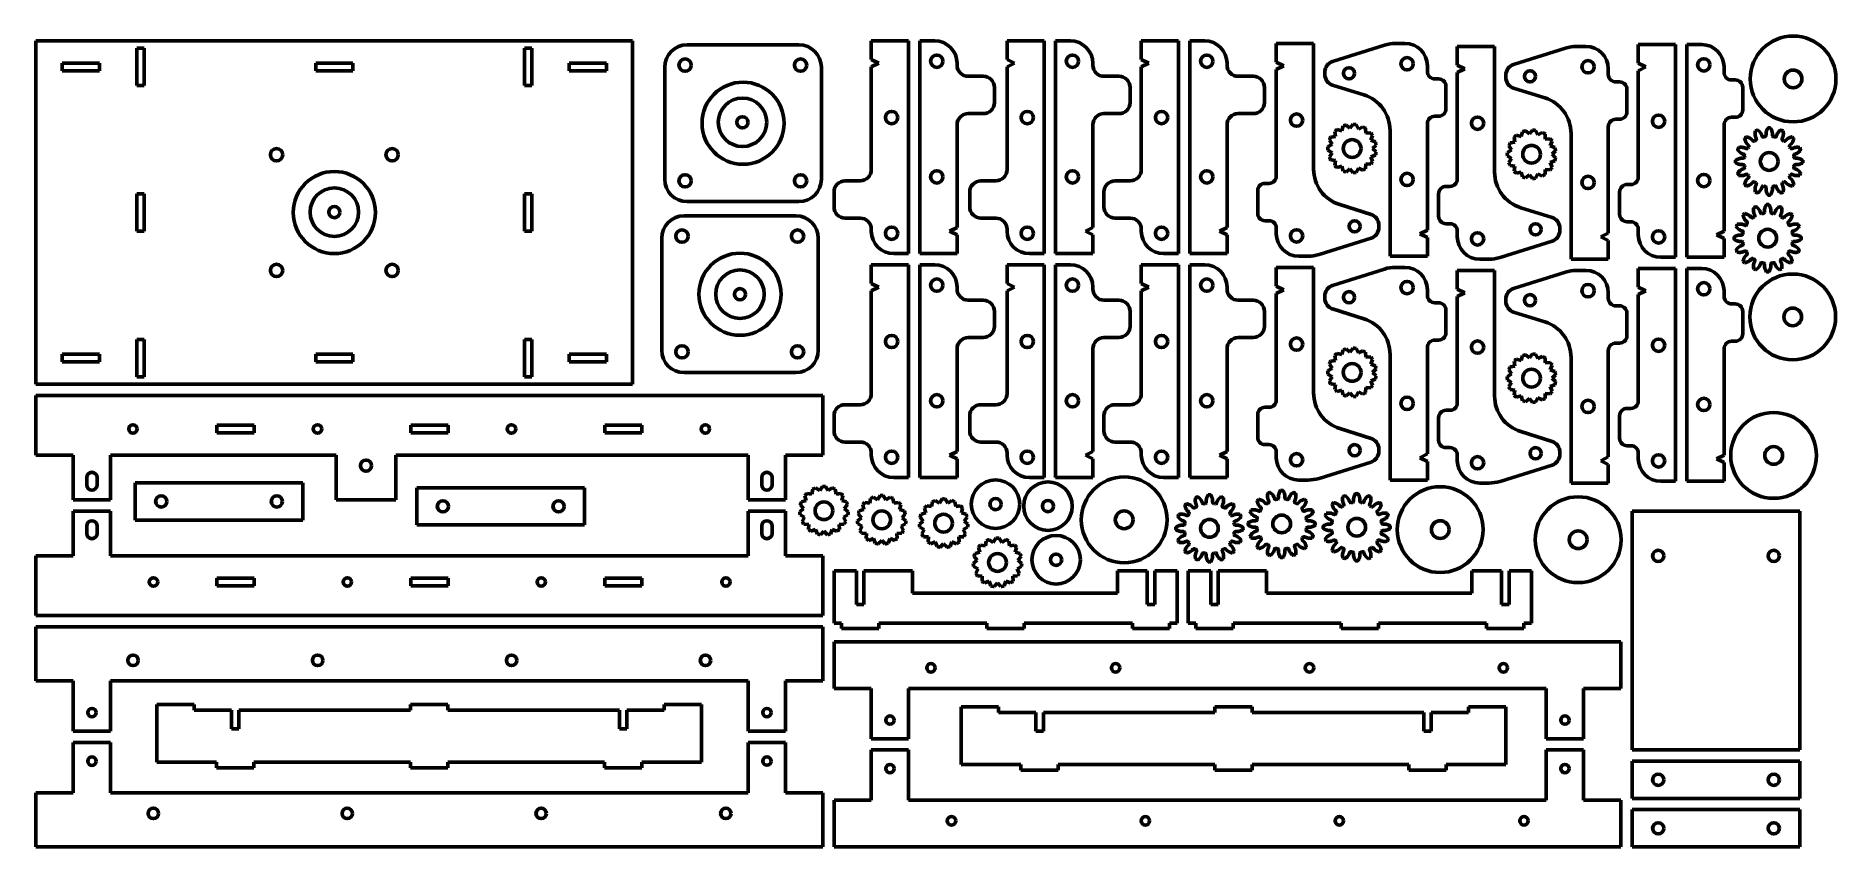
# Model space of a CAD drawing. Header units: millimetres. Extents: x 16 to 498, y 304 to 521.
import ezdxf

# ---------------------------------------------------------------- set-up
doc = ezdxf.new("R2010")
doc.units = ezdxf.units.MM
for name, color, linetype in [('Default', 7, 'Continuous'), ('EXRTUDER_BASE', 7, 'Continuous'), ('EXTRUDER_BOTTOM', 7, 'Continuous'), ('EXTRUDER_MIDDLE', 7, 'Continuous'), ('EXTRUDER_PULLEY', 7, 'Continuous'), ('EXTRUDER_TOP', 7, 'Continuous'), ('LONG_SUPPORT', 7, 'Continuous'), ('RACK_PINION_-_CO', 7, 'Continuous'), ('RACK_PINION_SIDE', 7, 'Continuous'), ('SMALL_SUPPORT', 7, 'Continuous'), ('SPACER', 7, 'Continuous'), ('X_HOLDING_PLATE', 7, 'Continuous'), ('X_HOLDING_PLATE_', 7, 'Continuous'), ('X_HOLDING_TOP_PL', 7, 'Continuous'), ('X_MIDDLE_PLATE', 7, 'Continuous'), ('X_RACK_SUPPORT_P', 7, 'Continuous'), ('X_SLIDE_PLATE', 7, 'Continuous'), ('Z_SLIDE_PLATE', 7, 'Continuous')]:
    doc.layers.add(name, color=color, linetype=linetype)

# ---------------------------------------------------------------- blocks, each defined once
blk = doc.blocks.new('SE')
at = {"layer": 'Z_SLIDE_PLATE', "color": 7, "linetype": 'Continuous', "lineweight": 60}
for p, q in [((15.77, 428.19), (15.77, 520.19)), ((15.77, 520.19), (175.77, 520.19)), ((42.77, 518.2), (42.77, 508.2)), ((42.77, 518.2), (44.77, 518.2)), ((44.77, 518.2), (44.77, 508.2)), ((146.77, 518.2), (146.77, 508.2)), ((146.77, 518.2), (148.77, 518.2)), ((148.77, 518.2), (148.77, 508.2)), ((175.77, 520.19), (175.77, 428.19)), ((22.77, 514.19), (32.77, 514.19)), ((22.77, 514.19), (22.77, 512.19)), ((22.77, 512.19), (32.77, 512.19)), ((32.77, 514.19), (32.77, 512.19)), ((90.77, 514.19), (90.77, 512.19)), ((90.77, 514.19), (100.77, 514.19)), ((90.77, 512.19), (100.77, 512.19)), ((100.77, 512.19), (100.77, 514.19)), ((158.77, 514.19), (168.77, 514.19)), ((158.77, 514.19), (158.77, 512.19)), ((158.77, 512.19), (168.77, 512.19)), ((168.77, 512.19), (168.77, 514.19)), ((44.77, 508.2), (42.77, 508.2)), ((148.77, 508.2), (146.77, 508.2)), ((42.77, 479.2), (44.77, 479.2)), ((42.77, 479.2), (42.77, 469.2)), ((44.77, 479.2), (44.77, 469.2)), ((146.77, 479.2), (148.77, 479.2)), ((146.77, 479.2), (146.77, 469.2)), ((148.77, 479.2), (148.77, 469.2)), ((44.77, 469.2), (42.77, 469.2)), ((148.77, 469.2), (146.77, 469.2)), ((44.77, 440.2), (42.77, 440.2)), ((42.77, 440.2), (42.77, 430.2)), ((44.77, 440.2), (44.77, 430.2)), ((148.77, 440.2), (146.77, 440.2)), ((146.77, 440.2), (146.77, 430.2)), ((148.77, 440.2), (148.77, 430.2)), ((32.77, 436.2), (22.77, 436.2)), ((22.77, 434.2), (22.77, 436.2)), ((32.77, 434.2), (32.77, 436.2)), ((90.77, 436.2), (90.77, 434.2)), ((90.77, 436.2), (100.77, 436.2)), ((100.77, 434.2), (100.77, 436.2)), ((158.77, 436.2), (168.77, 436.2)), ((158.77, 436.2), (158.77, 434.2)), ((168.77, 434.2), (168.77, 436.2)), ((22.77, 434.2), (32.77, 434.2)), ((42.77, 430.2), (44.77, 430.2)), ((90.77, 434.2), (100.77, 434.2)), ((146.77, 430.2), (148.77, 430.2)), ((158.77, 434.2), (168.77, 434.2)), ((175.77, 428.19), (15.77, 428.19))]:
    blk.add_line(p, q, dxfattribs=at)
for centre, radius in [((80.27, 489.69), 1.65), ((111.27, 489.69), 1.65), ((95.77, 474.19), 11), ((80.27, 458.69), 1.65), ((111.27, 458.69), 1.65)]:
    blk.add_circle(centre, radius, dxfattribs=at)
blk = doc.blocks.new('SE1')
at = {"layer": 'SMALL_SUPPORT', "color": 7, "linetype": 'Continuous', "lineweight": 60}
for p, q in [((229.77, 364.19), (229.77, 378.19)), ((229.77, 378.19), (235.77, 378.19)), ((235.77, 369.19), (235.77, 378.19)), ((237.77, 369.19), (237.77, 378.19)), ((250.77, 378.19), (237.77, 378.19)), ((250.77, 378.19), (250.77, 372.19)), ((305.77, 378.19), (305.77, 372.19)), ((305.77, 378.19), (313.77, 378.19)), ((313.77, 369.19), (313.77, 378.19)), ((315.77, 369.19), (315.77, 378.19)), ((321.77, 378.19), (315.77, 378.19)), ((321.77, 378.19), (321.77, 364.19)), ((250.77, 372.19), (305.77, 372.19)), ((237.77, 369.19), (235.77, 369.19)), ((315.77, 369.19), (313.77, 369.19)), ((231.77, 364.19), (229.77, 364.19)), ((231.77, 362.69), (231.77, 364.19)), ((241.77, 362.69), (231.77, 362.69)), ((270.77, 364.19), (241.77, 364.19)), ((241.77, 362.69), (241.77, 364.19)), ((270.77, 362.69), (270.77, 364.19)), ((280.77, 362.69), (270.77, 362.69)), ((280.77, 362.69), (280.77, 364.19)), ((309.77, 364.19), (280.77, 364.19)), ((309.77, 362.69), (309.77, 364.19)), ((309.77, 362.69), (319.77, 362.69)), ((321.77, 364.19), (319.77, 364.19)), ((319.77, 362.69), (319.77, 364.19))]:
    blk.add_line(p, q, dxfattribs=at)
blk = doc.blocks.new('SE2')
at = {"layer": 'SMALL_SUPPORT', "color": 7, "linetype": 'Continuous', "lineweight": 60}
for p, q in [((324.77, 364.19), (324.77, 378.19)), ((324.77, 378.19), (330.77, 378.19)), ((330.77, 369.19), (330.77, 378.19)), ((332.77, 369.19), (332.77, 378.19)), ((345.77, 378.19), (332.77, 378.19)), ((345.77, 378.19), (345.77, 372.19)), ((400.77, 378.19), (400.77, 372.19)), ((400.77, 378.19), (408.77, 378.19)), ((408.77, 369.19), (408.77, 378.19)), ((410.77, 369.19), (410.77, 378.19)), ((416.77, 378.19), (410.77, 378.19)), ((416.77, 378.19), (416.77, 364.19)), ((345.77, 372.19), (400.77, 372.19)), ((332.77, 369.19), (330.77, 369.19)), ((410.77, 369.19), (408.77, 369.19)), ((326.77, 364.19), (324.77, 364.19)), ((326.77, 362.69), (326.77, 364.19)), ((336.77, 362.69), (326.77, 362.69)), ((365.77, 364.19), (336.77, 364.19)), ((336.77, 362.69), (336.77, 364.19)), ((365.77, 362.69), (365.77, 364.19)), ((375.77, 362.69), (365.77, 362.69)), ((375.77, 362.69), (375.77, 364.19)), ((404.77, 364.19), (375.77, 364.19)), ((404.77, 362.69), (404.77, 364.19)), ((404.77, 362.69), (414.77, 362.69)), ((416.77, 364.19), (414.77, 364.19)), ((414.77, 362.69), (414.77, 364.19))]:
    blk.add_line(p, q, dxfattribs=at)
blk = doc.blocks.new('SE3')
at = {"layer": 'LONG_SUPPORT', "color": 7, "linetype": 'Continuous', "lineweight": 60}
for p, q in [((48.2, 326.87), (48.2, 342.37)), ((58.2, 342.37), (48.2, 342.37)), ((58.2, 342.37), (58.2, 340.87)), ((58.2, 340.87), (68.2, 340.87)), ((68.2, 335.87), (68.2, 340.87)), ((70.2, 340.87), (116.2, 340.87)), ((70.2, 340.87), (70.2, 335.87)), ((126.2, 342.37), (116.2, 342.37)), ((116.2, 342.37), (116.2, 340.87)), ((126.2, 342.37), (126.2, 340.87)), ((126.2, 340.87), (172.2, 340.87)), ((172.2, 340.87), (172.2, 335.87)), ((174.2, 340.87), (184.2, 340.87)), ((174.2, 335.87), (174.2, 340.87)), ((184.2, 342.37), (184.2, 340.87)), ((184.2, 342.37), (194.2, 342.37)), ((194.2, 342.37), (194.2, 326.87)), ((68.2, 335.87), (70.2, 335.87)), ((174.2, 335.87), (172.2, 335.87)), ((64.2, 326.87), (48.2, 326.87)), ((64.2, 325.37), (64.2, 326.87)), ((74.2, 325.37), (64.2, 325.37)), ((74.2, 325.37), (74.2, 326.87)), ((116.2, 326.87), (74.2, 326.87)), ((116.2, 325.37), (116.2, 326.87)), ((126.2, 325.37), (116.2, 325.37)), ((126.2, 325.37), (126.2, 326.87)), ((168.2, 326.87), (126.2, 326.87)), ((168.2, 325.37), (168.2, 326.87)), ((168.2, 325.37), (178.2, 325.37)), ((194.2, 326.87), (178.2, 326.87)), ((178.2, 325.37), (178.2, 326.87))]:
    blk.add_line(p, q, dxfattribs=at)
blk = doc.blocks.new('SE4')
at = {"layer": 'LONG_SUPPORT', "color": 7, "linetype": 'Continuous', "lineweight": 60}
for p, q in [((263.9, 326.25), (263.9, 341.75)), ((273.9, 341.75), (263.9, 341.75)), ((273.9, 341.75), (273.9, 340.25)), ((273.9, 340.25), (283.9, 340.25)), ((283.9, 335.25), (283.9, 340.25)), ((285.9, 340.25), (331.9, 340.25)), ((285.9, 340.25), (285.9, 335.25)), ((341.9, 341.75), (331.9, 341.75)), ((331.9, 341.75), (331.9, 340.25)), ((341.9, 341.75), (341.9, 340.25)), ((341.9, 340.25), (387.9, 340.25)), ((387.9, 340.25), (387.9, 335.25)), ((389.9, 340.25), (399.9, 340.25)), ((389.9, 335.25), (389.9, 340.25)), ((399.9, 341.75), (399.9, 340.25)), ((399.9, 341.75), (409.9, 341.75)), ((409.9, 341.75), (409.9, 326.25)), ((283.9, 335.25), (285.9, 335.25)), ((389.9, 335.25), (387.9, 335.25)), ((279.9, 326.25), (263.9, 326.25)), ((279.9, 324.75), (279.9, 326.25)), ((289.9, 324.75), (279.9, 324.75)), ((289.9, 324.75), (289.9, 326.25)), ((331.9, 326.25), (289.9, 326.25)), ((331.9, 324.75), (331.9, 326.25)), ((341.9, 324.75), (331.9, 324.75)), ((341.9, 324.75), (341.9, 326.25)), ((383.9, 326.25), (341.9, 326.25)), ((383.9, 324.75), (383.9, 326.25)), ((383.9, 324.75), (393.9, 324.75)), ((409.9, 326.25), (393.9, 326.25)), ((393.9, 324.75), (393.9, 326.25))]:
    blk.add_line(p, q, dxfattribs=at)
blk = doc.blocks.new('SE5')
at = {"layer": 'X_HOLDING_PLATE', "color": 7, "linetype": 'Continuous', "lineweight": 60}
for p, q in [((15.77, 409.19), (15.77, 425.19)), ((15.77, 425.19), (226.77, 425.19)), ((226.77, 425.19), (226.77, 409.19)), ((64.27, 417.19), (64.27, 415.19)), ((64.27, 417.19), (74.27, 417.19)), ((64.27, 415.19), (74.27, 415.19)), ((74.27, 417.19), (74.27, 415.19)), ((126.27, 417.19), (116.27, 417.19)), ((116.27, 415.19), (116.27, 417.19)), ((126.27, 415.19), (116.27, 415.19)), ((126.27, 417.19), (126.27, 415.19)), ((178.27, 417.19), (168.27, 417.19)), ((168.27, 415.19), (168.27, 417.19)), ((178.27, 415.19), (168.27, 415.19)), ((178.27, 417.19), (178.27, 415.19)), ((25.77, 409.19), (15.77, 409.19)), ((25.77, 397.19), (25.77, 409.19)), ((96.27, 409.19), (35.77, 409.19)), ((35.77, 409.19), (35.77, 397.19)), ((96.27, 397.19), (96.27, 409.19)), ((206.77, 409.19), (112.27, 409.19)), ((112.27, 409.19), (112.27, 397.19)), ((206.77, 397.19), (206.77, 409.19)), ((216.77, 409.19), (216.77, 397.19)), ((226.77, 409.19), (216.77, 409.19)), ((29.37, 401.19), (29.37, 403.19)), ((32.17, 403.19), (32.17, 401.19)), ((210.37, 401.19), (210.37, 403.19)), ((213.17, 403.19), (213.17, 401.19)), ((35.77, 397.19), (25.77, 397.19)), ((112.27, 397.19), (96.27, 397.19)), ((216.77, 397.19), (206.77, 397.19))]:
    blk.add_line(p, q, dxfattribs=at)
for centre, radius in [((41.76, 416.19), 1.13), ((91.27, 416.19), 1.13), ((143.27, 416.19), 1.13), ((195.27, 416.19), 1.13), ((104.27, 406.37), 1.5)]:
    blk.add_circle(centre, radius, dxfattribs=at)
for centre, start, end in [((30.77, 403.19), 0, 180), ((30.77, 401.19), 180, 0), ((211.77, 403.19), 0, 180), ((211.77, 401.19), 180, 0)]:
    blk.add_arc(centre, 1.4, start, end, dxfattribs=at)
blk = doc.blocks.new('SE6')
at = {"layer": 'X_HOLDING_PLATE_', "color": 7, "linetype": 'Continuous', "lineweight": 60}
for p, q in [((25.77, 382.19), (25.77, 394.19)), ((25.77, 394.19), (35.77, 394.19)), ((35.77, 394.19), (35.77, 382.19)), ((206.77, 382.19), (206.77, 394.19)), ((206.77, 394.19), (216.77, 394.19)), ((216.77, 394.19), (216.77, 382.19)), ((29.37, 388.19), (29.37, 390.19)), ((32.17, 390.19), (32.17, 388.19)), ((210.37, 388.19), (210.37, 390.19)), ((213.17, 390.19), (213.17, 388.19)), ((15.77, 382.19), (25.77, 382.19)), ((15.77, 366.19), (15.77, 382.19)), ((35.77, 382.19), (206.77, 382.19)), ((216.77, 382.19), (226.77, 382.19)), ((226.77, 382.19), (226.77, 366.19)), ((64.27, 374.19), (64.27, 376.19)), ((64.27, 376.19), (74.27, 376.19)), ((64.27, 374.19), (74.27, 374.19)), ((74.27, 376.19), (74.27, 374.19)), ((116.27, 376.19), (126.27, 376.19)), ((116.27, 374.19), (116.27, 376.19)), ((116.27, 374.19), (126.27, 374.19)), ((126.27, 376.19), (126.27, 374.19)), ((178.27, 376.19), (168.27, 376.19)), ((168.27, 374.19), (168.27, 376.19)), ((178.27, 374.19), (168.27, 374.19)), ((178.27, 374.19), (178.27, 376.19)), ((226.77, 366.19), (15.77, 366.19))]:
    blk.add_line(p, q, dxfattribs=at)
for centre in [(47.27, 375.19), (99.27, 375.19), (151.27, 375.19), (200.79, 375.19)]:
    blk.add_circle(centre, 1.13, dxfattribs=at)
for centre, start, end in [((30.77, 390.19), 0, 180), ((211.77, 390.19), 0, 180), ((30.77, 388.19), 180, 0), ((211.77, 388.19), 180, 0)]:
    blk.add_arc(centre, 1.4, start, end, dxfattribs=at)
blk = doc.blocks.new('SE7')
at = {"layer": 'X_HOLDING_TOP_PL', "color": 7, "linetype": 'Continuous', "lineweight": 60}
for p, q in [((15.77, 348.69), (15.77, 363.19)), ((15.77, 363.19), (226.77, 363.19)), ((226.77, 348.69), (226.77, 363.19)), ((25.77, 348.69), (15.77, 348.69)), ((25.77, 335.19), (25.77, 348.69)), ((206.77, 348.69), (35.77, 348.69)), ((35.77, 348.69), (35.77, 335.19)), ((206.77, 335.19), (206.77, 348.69)), ((216.77, 348.69), (216.77, 335.19)), ((226.77, 348.69), (216.77, 348.69)), ((35.77, 335.19), (25.77, 335.19)), ((216.77, 335.19), (206.77, 335.19))]:
    blk.add_line(p, q, dxfattribs=at)
for centre, radius in [((41.79, 354.19), 1.4), ((91.3, 354.19), 1.4), ((143.3, 354.19), 1.4), ((195.3, 354.19), 1.4), ((30.77, 340.19), 1.12), ((211.77, 340.19), 1.13)]:
    blk.add_circle(centre, radius, dxfattribs=at)
blk = doc.blocks.new('SE8')
at = {"layer": 'X_HOLDING_TOP_PL', "color": 7, "linetype": 'Continuous', "lineweight": 60}
for p, q in [((25.77, 318.69), (25.77, 332.19)), ((25.77, 332.19), (35.77, 332.19)), ((35.77, 332.19), (35.77, 318.69)), ((206.77, 318.69), (206.77, 332.19)), ((206.77, 332.19), (216.77, 332.19)), ((216.77, 332.19), (216.77, 318.69)), ((15.77, 318.69), (25.77, 318.69)), ((15.77, 318.69), (15.77, 304.19)), ((35.77, 318.69), (206.77, 318.69)), ((216.77, 318.69), (226.77, 318.69)), ((226.77, 318.69), (226.77, 304.19)), ((226.77, 304.19), (15.77, 304.19))]:
    blk.add_line(p, q, dxfattribs=at)
for centre, radius in [((30.77, 327.19), 1.13), ((211.77, 327.19), 1.12), ((47.24, 313.19), 1.4), ((99.24, 313.19), 1.4), ((151.24, 313.19), 1.4), ((200.76, 313.19), 1.4)]:
    blk.add_circle(centre, radius, dxfattribs=at)
blk = doc.blocks.new('SE9')
at = {"layer": 'X_MIDDLE_PLATE', "color": 7, "linetype": 'Continuous', "lineweight": 60}
for p, q in [((229.77, 346.69), (229.77, 359.19)), ((229.77, 359.19), (440.77, 359.19)), ((440.77, 346.69), (440.77, 359.19)), ((239.77, 346.69), (229.77, 346.69)), ((239.77, 333.19), (239.77, 346.69)), ((420.77, 346.69), (249.77, 346.69)), ((249.77, 346.69), (249.77, 333.19)), ((420.77, 333.19), (420.77, 346.69)), ((430.77, 346.69), (430.77, 333.19)), ((440.77, 346.69), (430.77, 346.69)), ((249.77, 333.19), (239.77, 333.19)), ((430.77, 333.19), (420.77, 333.19))]:
    blk.add_line(p, q, dxfattribs=at)
for centre, radius in [((255.75, 352.19), 1.13), ((305.27, 352.19), 1.13), ((357.27, 352.19), 1.13), ((409.27, 352.19), 1.13), ((244.77, 338.19), 1.12), ((425.77, 338.19), 1.13)]:
    blk.add_circle(centre, radius, dxfattribs=at)
blk = doc.blocks.new('SE10')
at = {"layer": 'X_MIDDLE_PLATE', "color": 7, "linetype": 'Continuous', "lineweight": 60}
for p, q in [((239.77, 316.69), (239.77, 330.19)), ((239.77, 330.19), (249.77, 330.19)), ((249.77, 330.19), (249.77, 316.69)), ((420.77, 316.69), (420.77, 330.19)), ((420.77, 330.19), (430.77, 330.19)), ((430.77, 330.19), (430.77, 316.69)), ((229.77, 316.69), (239.77, 316.69)), ((229.77, 316.69), (229.77, 304.19)), ((249.77, 316.69), (420.77, 316.69)), ((430.77, 316.69), (440.77, 316.69)), ((440.77, 316.69), (440.77, 304.19)), ((440.77, 304.19), (229.77, 304.19))]:
    blk.add_line(p, q, dxfattribs=at)
for centre, radius in [((244.77, 325.19), 1.13), ((425.77, 325.19), 1.12), ((261.27, 311.19), 1.13), ((313.27, 311.19), 1.13), ((365.27, 311.19), 1.13), ((414.78, 311.19), 1.13)]:
    blk.add_circle(centre, radius, dxfattribs=at)
blk = doc.blocks.new('SE11')
at = {"layer": 'X_SLIDE_PLATE', "color": 7, "linetype": 'Continuous', "lineweight": 60}
for p, q in [((443.77, 330.19), (443.77, 394.19)), ((443.77, 394.19), (488.77, 394.19)), ((488.77, 394.19), (488.77, 330.19)), ((488.77, 330.19), (443.77, 330.19))]:
    blk.add_line(p, q, dxfattribs=at)
for centre in [(450.77, 382.19), (481.77, 382.19)]:
    blk.add_circle(centre, 1.5, dxfattribs=at)
blk = doc.blocks.new('SE12')
at = {"layer": 'X_RACK_SUPPORT_P', "color": 7, "linetype": 'Continuous', "lineweight": 60}
for p, q in [((117.89, 390.46), (117.89, 400.46)), ((117.89, 400.46), (162.89, 400.46)), ((162.89, 400.46), (162.89, 390.46)), ((162.89, 390.46), (117.89, 390.46))]:
    blk.add_line(p, q, dxfattribs=at)
for centre in [(124.89, 395.46), (155.89, 395.46)]:
    blk.add_circle(centre, 1.5, dxfattribs=at)
blk = doc.blocks.new('SE13')
at = {"layer": 'X_RACK_SUPPORT_P', "color": 7, "linetype": 'Continuous', "lineweight": 60}
for p, q in [((42.35, 391.76), (42.35, 401.76)), ((42.35, 401.76), (87.35, 401.76)), ((87.35, 401.76), (87.35, 391.76)), ((87.35, 391.76), (42.35, 391.76))]:
    blk.add_line(p, q, dxfattribs=at)
for centre in [(49.35, 396.76), (80.35, 396.76)]:
    blk.add_circle(centre, 1.5, dxfattribs=at)
blk = doc.blocks.new('SE14')
at = {"layer": 'X_RACK_SUPPORT_P', "color": 7, "linetype": 'Continuous', "lineweight": 60}
for p, q in [((443.77, 317.19), (443.77, 327.19)), ((443.77, 327.19), (488.77, 327.19)), ((488.77, 327.19), (488.77, 317.19)), ((488.77, 317.19), (443.77, 317.19))]:
    blk.add_line(p, q, dxfattribs=at)
for centre in [(450.77, 322.19), (481.77, 322.19)]:
    blk.add_circle(centre, 1.5, dxfattribs=at)
blk = doc.blocks.new('SE15')
at = {"layer": 'X_RACK_SUPPORT_P', "color": 7, "linetype": 'Continuous', "lineweight": 60}
for p, q in [((443.77, 304.19), (443.77, 314.19)), ((443.77, 314.19), (488.77, 314.19)), ((488.77, 314.19), (488.77, 304.19)), ((488.77, 304.19), (443.77, 304.19))]:
    blk.add_line(p, q, dxfattribs=at)
for centre in [(450.77, 309.19), (481.77, 309.19)]:
    blk.add_circle(centre, 1.5, dxfattribs=at)
blk = doc.blocks.new('SE16')
at = {"layer": 'RACK_PINION_-_CO', "color": 7, "linetype": 'Continuous', "lineweight": 60}
blk.add_circle((330.44, 389.56), 2.38, dxfattribs=at)
for centre, radius, start, end in [((330.44, 389.56), 9, 132.9287, 137.0713), ((330.44, 389.56), 9, 110.4287, 114.5713), ((328.83, 396.37), 0.25, 209.3836, 277.6397), ((330.44, 389.56), 6.75, 99.0234, 103.4766), ((329.32, 396.47), 0.25, 284.8603, 353.1164), ((330.44, 389.56), 9, 87.9287, 92.0713), ((331.56, 396.47), 0.25, 186.8836, 255.1397), ((330.44, 389.56), 6.75, 76.5234, 80.9766), ((332.05, 396.37), 0.25, 262.3603, 330.6164), ((330.44, 389.56), 9, 65.4287, 69.5713), ((330.44, 389.56), 9, 42.9287, 47.0713), ((330.44, 389.56), 9, 155.4287, 159.5713), ((323.63, 391.16), 0.25, 352.3603, 60.6164), ((330.44, 389.56), 6.75, 166.5234, 170.9766), ((324.49, 393.24), 0.25, 254.3836, 322.6397), ((330.44, 389.56), 6.75, 144.0234, 148.4766), ((324.76, 393.65), 0.25, 329.8603, 38.1164), ((326.35, 395.24), 0.25, 231.8836, 300.1397), ((330.44, 389.56), 6.75, 121.5234, 125.9766), ((326.76, 395.51), 0.25, 307.3603, 15.6164), ((334.12, 395.51), 0.25, 164.3836, 232.6397), ((330.44, 389.56), 6.75, 54.0234, 58.4766), ((334.53, 395.24), 0.25, 239.8603, 308.1164), ((336.12, 393.65), 0.25, 141.8836, 210.1397), ((330.44, 389.56), 6.75, 31.5234, 35.9766), ((336.39, 393.24), 0.25, 217.3603, 285.6164), ((337.25, 391.16), 0.25, 119.3836, 187.6397), ((330.44, 389.56), 6.75, 9.0234, 13.4766), ((330.44, 389.56), 9, 20.4287, 24.5713), ((330.44, 389.56), 9, 177.9287, 182.0713), ((330.44, 389.56), 9, 200.4287, 204.5713), ((323.53, 390.68), 0.25, 276.8836, 345.1397), ((323.53, 388.43), 0.25, 14.8603, 83.1164), ((323.63, 387.95), 0.25, 299.3836, 7.6397), ((330.44, 389.56), 6.75, 189.0234, 193.4766), ((337.25, 387.95), 0.25, 172.3603, 240.6164), ((330.44, 389.56), 6.75, 346.5234, 350.9766), ((337.35, 390.68), 0.25, 194.8603, 263.1164), ((337.35, 388.43), 0.25, 96.8836, 165.1397), ((330.44, 389.56), 9, 335.4287, 339.5713), ((330.44, 389.56), 9, 357.9287, 2.0713), ((330.44, 389.56), 9, 222.9287, 227.0713), ((324.49, 385.88), 0.25, 37.3603, 105.6164), ((330.44, 389.56), 6.75, 211.5234, 215.9766), ((324.76, 385.47), 0.25, 321.8836, 30.1397), ((326.35, 383.88), 0.25, 59.8603, 128.1164), ((330.44, 389.56), 6.75, 234.0234, 238.4766), ((330.44, 389.56), 9, 245.4287, 249.5713), ((326.76, 383.61), 0.25, 344.3836, 52.6397), ((328.83, 382.75), 0.25, 82.3603, 150.6164), ((330.44, 389.56), 6.75, 256.5234, 260.9766), ((329.32, 382.65), 0.25, 6.8836, 75.1397), ((331.56, 382.65), 0.25, 104.8603, 173.1164), ((330.44, 389.56), 6.75, 279.0234, 283.4766), ((332.05, 382.75), 0.25, 29.3836, 97.6397), ((330.44, 389.56), 9, 290.4287, 294.5713), ((334.12, 383.61), 0.25, 127.3603, 195.6164), ((330.44, 389.56), 6.75, 301.5234, 305.9766), ((334.53, 383.88), 0.25, 51.8836, 120.1397), ((336.12, 385.47), 0.25, 149.8603, 218.1164), ((330.44, 389.56), 6.75, 324.0234, 328.4766), ((336.39, 385.88), 0.25, 74.3836, 142.6397), ((330.44, 389.56), 9, 312.9287, 317.0713), ((330.44, 389.56), 9, 267.9287, 272.0713)]:
    blk.add_arc(centre, radius, start, end, dxfattribs=at)
for points, knots in [([(326.2, 395.04), (325.93, 395.25), (325.79, 395.41), (325.69, 395.52), (325.61, 395.58), (325.4, 395.73), (325.2, 395.83), (324.84, 396.02), (324.31, 396.15)], [0, 0, 0, 0.125, 0.125, 0.25, 0.25, 0.5, 0.5, 1, 1, 1]), ([(326.7, 397.74), (326.62, 397.2), (326.65, 396.8), (326.67, 396.58), (326.73, 396.33), (326.75, 396.23), (326.81, 396.1), (326.91, 395.91), (327, 395.58)], [0, 0, 0, 0.5, 0.5, 0.75, 0.75, 0.875, 0.875, 1, 1, 1]), ([(328.62, 396.25), (328.45, 396.54), (328.38, 396.75), (328.33, 396.88), (328.28, 396.97), (328.15, 397.19), (328, 397.36), (327.74, 397.67), (327.3, 397.99)], [0, 0, 0, 0.125, 0.125, 0.25, 0.25, 0.5, 0.5, 1, 1, 1]), ([(330.12, 398.55), (329.83, 398.08), (329.71, 397.7), (329.64, 397.49), (329.6, 397.23), (329.58, 397.13), (329.59, 396.99), (329.61, 396.77), (329.57, 396.44)], [0, 0, 0, 0.5, 0.5, 0.75, 0.75, 0.875, 0.875, 1, 1, 1]), ([(331.32, 396.44), (331.27, 396.77), (331.29, 396.99), (331.3, 397.13), (331.28, 397.23), (331.24, 397.48), (331.17, 397.7), (331.05, 398.08), (330.77, 398.55)], [0, 0, 0, 0.125, 0.125, 0.25, 0.25, 0.5, 0.5, 1, 1, 1]), ([(333.58, 397.99), (333.14, 397.67), (332.88, 397.36), (332.73, 397.19), (332.6, 396.97), (332.55, 396.88), (332.5, 396.75), (332.43, 396.54), (332.27, 396.25)], [0, 0, 0, 0.5, 0.5, 0.75, 0.75, 0.875, 0.875, 1, 1, 1]), ([(333.88, 395.58), (333.97, 395.9), (334.07, 396.1), (334.13, 396.23), (334.16, 396.33), (334.22, 396.57), (334.23, 396.8), (334.26, 397.2), (334.18, 397.74)], [0, 0, 0, 0.125, 0.125, 0.25, 0.25, 0.5, 0.5, 1, 1, 1]), ([(336.57, 396.15), (336.04, 396.02), (335.68, 395.83), (335.48, 395.73), (335.27, 395.58), (335.19, 395.52), (335.1, 395.41), (334.95, 395.25), (334.69, 395.04)], [0, 0, 0, 0.5, 0.5, 0.75, 0.75, 0.875, 0.875, 1, 1, 1]), ([(322.01, 392.7), (322.33, 392.26), (322.64, 392), (322.81, 391.85), (323.03, 391.72), (323.12, 391.66), (323.25, 391.62), (323.46, 391.55), (323.75, 391.38)], [0, 0, 0, 0.5, 0.5, 0.75, 0.75, 0.875, 0.875, 1, 1, 1]), ([(324.42, 393), (324.09, 393.09), (323.9, 393.19), (323.77, 393.25), (323.67, 393.27), (323.42, 393.33), (323.2, 393.35), (322.8, 393.38), (322.26, 393.3)], [0, 0, 0, 0.125, 0.125, 0.25, 0.25, 0.5, 0.5, 1, 1, 1]), ([(323.85, 395.69), (323.98, 395.16), (324.17, 394.8), (324.27, 394.6), (324.42, 394.39), (324.48, 394.31), (324.59, 394.21), (324.75, 394.07), (324.96, 393.8)], [0, 0, 0, 0.5, 0.5, 0.75, 0.75, 0.875, 0.875, 1, 1, 1]), ([(335.92, 393.8), (336.13, 394.07), (336.3, 394.21), (336.4, 394.31), (336.46, 394.39), (336.61, 394.6), (336.72, 394.8), (336.9, 395.16), (337.03, 395.69)], [0, 0, 0, 0.125, 0.125, 0.25, 0.25, 0.5, 0.5, 1, 1, 1]), ([(338.63, 393.3), (338.09, 393.38), (337.68, 393.35), (337.46, 393.33), (337.21, 393.27), (337.11, 393.25), (336.98, 393.19), (336.79, 393.09), (336.46, 393)], [0, 0, 0, 0.5, 0.5, 0.75, 0.75, 0.875, 0.875, 1, 1, 1]), ([(337.13, 391.38), (337.43, 391.55), (337.63, 391.62), (337.77, 391.66), (337.85, 391.72), (338.07, 391.85), (338.24, 392), (338.55, 392.26), (338.88, 392.7)], [0, 0, 0, 0.125, 0.125, 0.25, 0.25, 0.5, 0.5, 1, 1, 1]), ([(323.56, 390.43), (323.23, 390.39), (323.01, 390.41), (322.87, 390.41), (322.77, 390.4), (322.51, 390.36), (322.3, 390.29), (321.92, 390.17), (321.45, 389.88)], [0, 0, 0, 0.125, 0.125, 0.25, 0.25, 0.5, 0.5, 1, 1, 1]), ([(321.45, 389.23), (321.92, 388.95), (322.3, 388.83), (322.51, 388.76), (322.77, 388.72), (322.87, 388.7), (323.01, 388.71), (323.23, 388.72), (323.56, 388.68)], [0, 0, 0, 0.5, 0.5, 0.75, 0.75, 0.875, 0.875, 1, 1, 1]), ([(323.75, 387.73), (323.46, 387.57), (323.25, 387.5), (323.12, 387.45), (323.03, 387.4), (322.81, 387.26), (322.64, 387.12), (322.33, 386.86), (322.01, 386.42)], [0, 0, 0, 0.125, 0.125, 0.25, 0.25, 0.5, 0.5, 1, 1, 1]), ([(338.88, 386.42), (338.55, 386.86), (338.24, 387.12), (338.07, 387.26), (337.85, 387.4), (337.77, 387.45), (337.63, 387.5), (337.43, 387.57), (337.13, 387.73)], [0, 0, 0, 0.5, 0.5, 0.75, 0.75, 0.875, 0.875, 1, 1, 1]), ([(339.44, 389.88), (338.97, 390.16), (338.58, 390.29), (338.37, 390.36), (338.12, 390.4), (338.02, 390.41), (337.87, 390.41), (337.66, 390.39), (337.32, 390.43)], [0, 0, 0, 0.5, 0.5, 0.75, 0.75, 0.875, 0.875, 1, 1, 1]), ([(337.32, 388.68), (337.66, 388.72), (337.87, 388.71), (338.02, 388.7), (338.12, 388.72), (338.37, 388.76), (338.58, 388.83), (338.97, 388.95), (339.44, 389.23)], [0, 0, 0, 0.125, 0.125, 0.25, 0.25, 0.5, 0.5, 1, 1, 1]), ([(322.26, 385.82), (322.8, 385.73), (323.2, 385.77), (323.42, 385.78), (323.67, 385.84), (323.77, 385.87), (323.9, 385.93), (324.09, 386.03), (324.42, 386.12)], [0, 0, 0, 0.5, 0.5, 0.75, 0.75, 0.875, 0.875, 1, 1, 1]), ([(324.96, 385.31), (324.75, 385.05), (324.59, 384.9), (324.48, 384.81), (324.42, 384.73), (324.27, 384.52), (324.17, 384.32), (323.98, 383.96), (323.85, 383.43)], [0, 0, 0, 0.125, 0.125, 0.25, 0.25, 0.5, 0.5, 1, 1, 1]), ([(324.31, 382.97), (324.84, 383.1), (325.2, 383.28), (325.4, 383.39), (325.61, 383.54), (325.69, 383.6), (325.79, 383.7), (325.93, 383.87), (326.2, 384.08)], [0, 0, 0, 0.5, 0.5, 0.75, 0.75, 0.875, 0.875, 1, 1, 1]), ([(327, 383.54), (326.91, 383.21), (326.81, 383.02), (326.75, 382.89), (326.73, 382.79), (326.67, 382.54), (326.65, 382.32), (326.62, 381.91), (326.7, 381.37)], [0, 0, 0, 0.125, 0.125, 0.25, 0.25, 0.5, 0.5, 1, 1, 1]), ([(327.3, 381.12), (327.74, 381.45), (328, 381.76), (328.15, 381.93), (328.28, 382.14), (328.33, 382.23), (328.38, 382.37), (328.45, 382.57), (328.62, 382.87)], [0, 0, 0, 0.5, 0.5, 0.75, 0.75, 0.875, 0.875, 1, 1, 1]), ([(329.57, 382.68), (329.61, 382.34), (329.59, 382.13), (329.58, 381.98), (329.6, 381.88), (329.64, 381.63), (329.71, 381.42), (329.83, 381.03), (330.12, 380.56)], [0, 0, 0, 0.125, 0.125, 0.25, 0.25, 0.5, 0.5, 1, 1, 1]), ([(330.77, 380.56), (331.05, 381.03), (331.17, 381.42), (331.24, 381.63), (331.28, 381.88), (331.3, 381.98), (331.29, 382.13), (331.27, 382.34), (331.32, 382.68)], [0, 0, 0, 0.5, 0.5, 0.75, 0.75, 0.875, 0.875, 1, 1, 1]), ([(332.27, 382.87), (332.43, 382.57), (332.5, 382.37), (332.55, 382.23), (332.6, 382.14), (332.73, 381.93), (332.88, 381.76), (333.14, 381.45), (333.58, 381.12)], [0, 0, 0, 0.125, 0.125, 0.25, 0.25, 0.5, 0.5, 1, 1, 1]), ([(334.18, 381.37), (334.26, 381.91), (334.23, 382.32), (334.22, 382.54), (334.16, 382.79), (334.13, 382.89), (334.07, 383.02), (333.97, 383.21), (333.88, 383.54)], [0, 0, 0, 0.5, 0.5, 0.75, 0.75, 0.875, 0.875, 1, 1, 1]), ([(334.69, 384.08), (334.95, 383.87), (335.1, 383.7), (335.19, 383.6), (335.27, 383.54), (335.48, 383.39), (335.68, 383.28), (336.04, 383.1), (336.57, 382.97)], [0, 0, 0, 0.125, 0.125, 0.25, 0.25, 0.5, 0.5, 1, 1, 1]), ([(337.03, 383.43), (336.9, 383.96), (336.72, 384.32), (336.61, 384.52), (336.46, 384.73), (336.4, 384.81), (336.3, 384.9), (336.13, 385.05), (335.92, 385.31)], [0, 0, 0, 0.5, 0.5, 0.75, 0.75, 0.875, 0.875, 1, 1, 1]), ([(336.46, 386.12), (336.79, 386.03), (336.98, 385.93), (337.11, 385.87), (337.21, 385.84), (337.46, 385.78), (337.68, 385.77), (338.08, 385.73), (338.63, 385.82)], [0, 0, 0, 0.125, 0.125, 0.25, 0.25, 0.5, 0.5, 1, 1, 1])]:
    blk.add_open_spline(points, degree=2, knots=knots, dxfattribs=at)
blk = doc.blocks.new('SE17')
at = {"layer": 'RACK_PINION_SIDE', "color": 7, "linetype": 'Continuous', "lineweight": 60}
for radius in [11.5, 2.38]:
    blk.add_circle((429.31, 386.52), radius, dxfattribs=at)
blk = doc.blocks.new('SE18')
at = {"layer": 'EXRTUDER_BASE', "color": 7, "linetype": 'Continuous', "lineweight": 60}
for p, q in [((190.37, 519.12), (220.37, 519.12)), ((184.37, 483.12), (184.37, 513.12)), ((226.37, 513.12), (226.37, 483.12)), ((220.37, 477.12), (190.37, 477.12))]:
    blk.add_line(p, q, dxfattribs=at)
for centre, radius in [((189.81, 513.68), 1.65), ((220.81, 513.68), 1.65), ((205.37, 498.12), 11), ((189.81, 482.68), 1.65), ((220.81, 482.68), 1.65)]:
    blk.add_circle(centre, radius, dxfattribs=at)
for centre, start, end in [((190.37, 513.12), 90, 180), ((220.37, 513.12), 0, 90), ((190.37, 483.12), 180, 270), ((220.37, 483.12), 270, 0)]:
    blk.add_arc(centre, 6, start, end, dxfattribs=at)
blk = doc.blocks.new('SE19')
at = {"layer": 'EXTRUDER_BOTTOM', "color": 7, "linetype": 'Continuous', "lineweight": 60}
for p, q in [((256.77, 520.19), (252.77, 520.19)), ((252.77, 520.19), (252.77, 463.19)), ((262.77, 513.69), (262.77, 514.19)), ((269.77, 510.69), (265.77, 510.69)), ((272.77, 503.69), (272.77, 507.69)), ((262.77, 470.19), (262.77, 497.69)), ((265.77, 500.69), (269.77, 500.69)), ((260.77, 469.19), (262.77, 470.19)), ((262.77, 468.19), (260.77, 469.19)), ((262.77, 463.19), (262.77, 468.19)), ((252.77, 463.19), (262.77, 463.19))]:
    blk.add_line(p, q, dxfattribs=at)
for centre in [(257.33, 514.74), (257.33, 483.74)]:
    blk.add_circle(centre, 1.65, dxfattribs=at)
for centre, radius, start, end in [((256.77, 514.19), 6, 0, 90), ((265.77, 513.69), 3, 180, 270), ((269.77, 507.69), 3, 0, 90), ((269.77, 503.69), 3, 270, 0), ((265.77, 497.69), 3, 90, 180)]:
    blk.add_arc(centre, radius, start, end, dxfattribs=at)
blk = doc.blocks.new('SE20')
at = {"layer": 'EXTRUDER_BOTTOM', "color": 7, "linetype": 'Continuous', "lineweight": 60}
for p, q in [((286.16, 520.19), (276.16, 520.19)), ((276.16, 520.19), (276.16, 515.19)), ((286.16, 463.19), (286.16, 520.19)), ((276.16, 515.19), (278.16, 514.19)), ((278.16, 514.19), (276.16, 513.19)), ((276.16, 513.19), (276.16, 485.69)), ((273.16, 482.69), (269.16, 482.69)), ((266.16, 479.69), (266.16, 475.69)), ((269.16, 472.69), (273.16, 472.69)), ((276.16, 469.69), (276.16, 469.19)), ((282.16, 463.19), (286.16, 463.19))]:
    blk.add_line(p, q, dxfattribs=at)
for centre in [(281.6, 499.63), (281.6, 468.63)]:
    blk.add_circle(centre, 1.65, dxfattribs=at)
for centre, radius, start, end in [((269.16, 479.69), 3, 90, 180), ((273.16, 485.69), 3, 270, 0), ((269.16, 475.69), 3, 180, 270), ((273.16, 469.69), 3, 0, 90), ((282.16, 469.19), 6, 180, 270)]:
    blk.add_arc(centre, radius, start, end, dxfattribs=at)
blk = doc.blocks.new('SE21')
at = {"layer": 'EXTRUDER_BOTTOM', "color": 7, "linetype": 'Continuous', "lineweight": 60}
for p, q in [((249.77, 520.19), (239.77, 520.19)), ((239.77, 520.19), (239.77, 515.19)), ((249.77, 463.19), (249.77, 520.19)), ((239.77, 515.19), (241.77, 514.19)), ((241.77, 514.19), (239.77, 513.19)), ((239.77, 513.19), (239.77, 485.69)), ((236.77, 482.69), (232.77, 482.69)), ((229.77, 479.69), (229.77, 475.69)), ((232.77, 472.69), (236.77, 472.69)), ((239.77, 469.69), (239.77, 469.19)), ((245.77, 463.19), (249.77, 463.19))]:
    blk.add_line(p, q, dxfattribs=at)
for centre in [(245.22, 499.63), (245.22, 468.63)]:
    blk.add_circle(centre, 1.65, dxfattribs=at)
for centre, radius, start, end in [((232.77, 479.69), 3, 90, 180), ((236.77, 485.69), 3, 270, 0), ((232.77, 475.69), 3, 180, 270), ((236.77, 469.69), 3, 0, 90), ((245.77, 469.19), 6, 180, 270)]:
    blk.add_arc(centre, radius, start, end, dxfattribs=at)
blk = doc.blocks.new('SE22')
at = {"layer": 'EXTRUDER_MIDDLE', "color": 7, "linetype": 'Continuous', "lineweight": 60}
for p, q in [((455.44, 519.2), (445.44, 519.2)), ((445.44, 519.2), (445.44, 514.2)), ((455.44, 462.2), (455.44, 519.2)), ((445.44, 514.2), (447.44, 513.2)), ((447.44, 513.2), (445.44, 512.2)), ((445.44, 512.2), (445.44, 483.7)), ((440.44, 473.7), (440.44, 479.7)), ((442.44, 481.7), (443.44, 481.7)), ((443.44, 471.7), (442.44, 471.7)), ((445.44, 469.7), (445.44, 468.2)), ((451.44, 462.2), (455.44, 462.2))]:
    blk.add_line(p, q, dxfattribs=at)
for centre in [(450.89, 498.64), (450.89, 467.64)]:
    blk.add_circle(centre, 1.65, dxfattribs=at)
for centre, radius, start, end in [((443.44, 483.7), 2, 270, 0), ((442.44, 479.7), 2, 90, 180), ((442.44, 473.7), 2, 180, 270), ((443.44, 469.7), 2, 0, 90), ((451.44, 468.2), 6, 180, 270)]:
    blk.add_arc(centre, radius, start, end, dxfattribs=at)
blk = doc.blocks.new('SE23')
at = {"layer": 'EXTRUDER_MIDDLE', "color": 7, "linetype": 'Continuous', "lineweight": 60}
for p, q in [((462.44, 519.2), (458.44, 519.2)), ((458.44, 519.2), (458.44, 462.2)), ((468.44, 511.7), (468.44, 513.2)), ((470.44, 509.7), (471.44, 509.7)), ((473.44, 507.7), (473.44, 501.7)), ((468.44, 469.2), (468.44, 497.7)), ((471.44, 499.7), (470.44, 499.7)), ((466.44, 468.2), (468.44, 469.2)), ((468.44, 467.2), (466.44, 468.2)), ((468.44, 462.2), (468.44, 467.2)), ((458.44, 462.2), (468.44, 462.2))]:
    blk.add_line(p, q, dxfattribs=at)
for centre in [(463, 513.76), (463, 482.76)]:
    blk.add_circle(centre, 1.65, dxfattribs=at)
for centre, radius, start, end in [((462.44, 513.2), 6, 0, 90), ((470.44, 511.7), 2, 180, 270), ((471.44, 507.7), 2, 0, 90), ((470.44, 497.7), 2, 90, 180), ((471.44, 501.7), 2, 270, 0)]:
    blk.add_arc(centre, radius, start, end, dxfattribs=at)
blk = doc.blocks.new('SE24')
at = {"layer": 'EXTRUDER_TOP', "color": 7, "linetype": 'Continuous', "lineweight": 60}
for p, q in [((358.37, 519.5), (348.37, 519.5)), ((348.37, 519.5), (348.37, 514.5)), ((358.37, 485.84), (358.37, 519.5)), ((348.37, 514.5), (350.37, 513.5)), ((350.37, 513.5), (348.37, 512.5)), ((348.37, 512.5), (348.37, 484)), ((343.37, 474), (343.37, 480)), ((345.37, 482), (346.37, 482)), ((365.37, 476.3), (373.77, 473.66)), ((346.37, 472), (345.37, 472)), ((348.37, 470), (348.37, 468.5)), ((375.87, 470.2), (375.87, 470.8)), ((359.83, 462.96), (373.77, 467.34)), ((354.37, 462.5), (356.83, 462.5))]:
    blk.add_line(p, q, dxfattribs=at)
for centre, radius in [((353.82, 498.94), 1.65), ((353.82, 467.94), 1.65), ((369.37, 470.5), 1.5)]:
    blk.add_circle(centre, radius, dxfattribs=at)
for centre, radius, start, end in [((346.37, 484), 2, 270, 0), ((368.37, 485.84), 10, 180, 252.5528), ((345.37, 480), 2, 90, 180), ((345.37, 474), 2, 180, 270), ((372.87, 470.8), 3, 0, 72.5528), ((346.37, 470), 2, 0, 90), ((354.37, 468.5), 6, 180, 270), ((372.87, 470.2), 3, 287.4472, 0), ((356.83, 472.5), 10, 270, 287.4472)]:
    blk.add_arc(centre, radius, start, end, dxfattribs=at)
blk = doc.blocks.new('SE25')
at = {"layer": 'EXTRUDER_TOP', "color": 7, "linetype": 'Continuous', "lineweight": 60}
for p, q in [((377.41, 519.04), (363.47, 514.66)), ((382.87, 519.5), (380.4, 519.5)), ((361.37, 511.8), (361.37, 511.2)), ((388.87, 512), (388.87, 513.5)), ((371.87, 505.7), (363.47, 508.34)), ((390.87, 510), (391.87, 510)), ((393.87, 508), (393.87, 502)), ((388.87, 469.5), (388.87, 498)), ((391.87, 500), (390.87, 500)), ((378.87, 496.16), (378.87, 462.5)), ((386.87, 468.5), (388.87, 469.5)), ((388.87, 467.5), (386.87, 468.5)), ((388.87, 462.5), (388.87, 467.5)), ((378.87, 462.5), (388.87, 462.5))]:
    blk.add_line(p, q, dxfattribs=at)
for centre, radius in [((367.87, 511.5), 1.5), ((383.42, 514.06), 1.65), ((383.42, 483.06), 1.65)]:
    blk.add_circle(centre, radius, dxfattribs=at)
for centre, radius, start, end in [((380.4, 509.5), 10, 90, 107.4472), ((382.87, 513.5), 6, 0, 90), ((364.37, 511.8), 3, 107.4472, 180), ((390.87, 512), 2, 180, 270), ((364.37, 511.2), 3, 180, 252.5528), ((391.87, 508), 2, 0, 90), ((368.87, 496.16), 10, 0, 72.5528), ((391.87, 502), 2, 270, 360), ((390.87, 498), 2, 90, 180)]:
    blk.add_arc(centre, radius, start, end, dxfattribs=at)
blk = doc.blocks.new('SE26')
at = {"layer": 'EXTRUDER_PULLEY', "color": 7, "linetype": 'Continuous', "lineweight": 60}
for p, q in [((237.45, 395.86), (237.79, 394.59)), ((239.33, 396.29), (238.02, 396.49)), ((239.53, 397.59), (239.33, 396.29)), ((241.41, 397.22), (240.31, 397.93)), ((242.13, 398.32), (241.41, 397.22)), ((243.7, 397.22), (242.98, 398.32)), ((244.81, 397.93), (243.7, 397.22)), ((245.79, 396.29), (245.58, 397.59)), ((247.09, 396.49), (245.79, 396.29)), ((247.32, 394.59), (247.66, 395.86)), ((237.09, 392.41), (236.06, 391.58)), ((236.26, 393.44), (237.09, 392.41)), ((237.79, 394.59), (236.52, 394.25)), ((248.6, 394.25), (247.32, 394.59)), ((248.03, 392.41), (248.86, 393.44)), ((249.05, 391.58), (248.03, 392.41)), ((236.15, 390.74), (237.33, 390.14)), ((237.33, 390.14), (236.73, 388.96)), ((237.15, 388.23), (238.47, 388.16)), ((238.47, 388.16), (238.4, 386.84)), ((239.09, 386.34), (240.32, 386.81)), ((240.32, 386.81), (240.79, 385.58)), ((241.63, 385.4), (242.56, 386.34)), ((242.56, 386.34), (243.49, 385.4)), ((244.32, 385.58), (244.79, 386.81)), ((244.79, 386.81), (246.03, 386.34)), ((246.65, 388.16), (247.96, 388.23)), ((246.71, 386.84), (246.65, 388.16)), ((247.79, 390.14), (248.96, 390.74)), ((248.39, 388.96), (247.79, 390.14))]:
    blk.add_line(p, q, dxfattribs=at)
blk.add_circle((242.56, 391.84), 2.38, dxfattribs=at)
for start, end in [(134.2502, 141.7498), (110.2502, 117.7498), (86.2502, 93.7498), (62.2502, 69.7498), (38.2502, 45.7498), (182.2502, 189.7498), (158.2502, 165.7498), (14.2502, 21.7498), (350.2502, 357.7498), (206.2502, 213.7498), (230.2502, 237.7498), (302.2502, 309.7498), (326.2502, 333.7498), (254.2502, 261.7498), (278.2502, 285.7498)]:
    blk.add_arc((242.56, 391.84), 6.5, start, end, dxfattribs=at)
blk = doc.blocks.new('SE27')
at = {"layer": 'EXTRUDER_PULLEY', "color": 7, "linetype": 'Continuous', "lineweight": 60}
for p, q in [((226.64, 400.76), (225.92, 399.66)), ((228.21, 399.66), (227.49, 400.76)), ((220.76, 395.88), (221.59, 394.85)), ((222.3, 397.03), (221.02, 396.69)), ((221.96, 398.3), (222.3, 397.03)), ((223.83, 398.73), (222.53, 398.93)), ((224.04, 400.03), (223.83, 398.73)), ((225.92, 399.66), (224.81, 400.38)), ((229.31, 400.38), (228.21, 399.66)), ((230.3, 398.73), (230.09, 400.03)), ((231.6, 398.93), (230.3, 398.73)), ((231.83, 397.03), (232.17, 398.3)), ((233.1, 396.69), (231.83, 397.03)), ((232.53, 394.85), (233.36, 395.88)), ((221.59, 394.85), (220.57, 394.02)), ((220.66, 393.18), (221.83, 392.58)), ((221.83, 392.58), (221.23, 391.4)), ((232.29, 392.58), (233.47, 393.18)), ((232.89, 391.4), (232.29, 392.58)), ((233.56, 394.02), (232.53, 394.85)), ((221.66, 390.67), (222.97, 390.6)), ((222.97, 390.6), (222.91, 389.28)), ((223.59, 388.78), (224.83, 389.25)), ((224.83, 389.25), (225.3, 388.02)), ((226.13, 387.85), (227.06, 388.78)), ((227.06, 388.78), (227.99, 387.85)), ((228.83, 388.02), (229.3, 389.25)), ((229.3, 389.25), (230.53, 388.78)), ((231.15, 390.6), (232.47, 390.67)), ((231.22, 389.28), (231.15, 390.6))]:
    blk.add_line(p, q, dxfattribs=at)
blk.add_circle((227.06, 394.28), 2.38, dxfattribs=at)
for start, end in [(86.2502, 93.7498), (158.2502, 165.7498), (134.2502, 141.7498), (110.2502, 117.7498), (62.2502, 69.7498), (38.2502, 45.7498), (14.2502, 21.7498), (182.2502, 189.7498), (206.2502, 213.7498), (326.2502, 333.7498), (350.2502, 357.7498), (230.2502, 237.7498), (254.2502, 261.7498), (278.2502, 285.7498), (302.2502, 309.7498)]:
    blk.add_arc((227.06, 394.28), 6.5, start, end, dxfattribs=at)
blk = doc.blocks.new('SE28')
at = {"layer": 'EXTRUDER_PULLEY', "color": 7, "linetype": 'Continuous', "lineweight": 60}
for p, q in [((366.29, 497.38), (365.95, 496.11)), ((368.12, 496.81), (367.1, 497.64)), ((368.95, 497.84), (368.12, 496.81)), ((370.4, 496.57), (369.8, 497.75)), ((371.57, 497.17), (370.4, 496.57)), ((363.32, 492.49), (362.21, 491.77)), ((362.6, 493.59), (363.32, 492.49)), ((364.25, 494.58), (362.95, 494.37)), ((364.04, 495.88), (364.25, 494.58)), ((365.95, 496.11), (364.67, 496.45)), ((372.38, 495.43), (372.31, 496.75)), ((373.7, 495.5), (372.38, 495.43)), ((373.72, 493.58), (374.19, 494.81)), ((374.95, 493.11), (373.72, 493.58)), ((362.21, 490.92), (363.32, 490.2)), ((363.32, 490.2), (362.6, 489.09)), ((362.95, 488.32), (364.25, 488.11)), ((364.25, 488.11), (364.04, 486.81)), ((373.72, 489.11), (374.95, 489.58)), ((374.19, 487.87), (373.72, 489.11)), ((374.2, 491.34), (375.13, 492.28)), ((375.13, 490.41), (374.2, 491.34)), ((364.67, 486.24), (365.95, 486.58)), ((365.95, 486.58), (366.29, 485.31)), ((367.1, 485.04), (368.12, 485.87)), ((368.12, 485.87), (368.95, 484.85)), ((369.8, 484.94), (370.4, 486.11)), ((370.4, 486.11), (371.57, 485.51)), ((372.31, 485.94), (372.38, 487.26)), ((372.38, 487.26), (373.7, 487.19))]:
    blk.add_line(p, q, dxfattribs=at)
blk.add_circle((368.7, 491.34), 2.38, dxfattribs=at)
for start, end in [(104.2502, 111.7498), (80.2502, 87.7498), (56.2502, 63.7498), (152.2502, 159.7498), (128.2502, 135.7498), (32.2502, 39.7498), (8.2502, 15.7498), (176.2502, 183.7498), (200.2502, 207.7498), (320.2502, 327.7498), (344.2502, 351.7498), (224.2502, 231.7498), (248.2502, 255.7498), (272.2502, 279.7498), (296.2502, 303.7498)]:
    blk.add_arc((368.7, 491.34), 6.5, start, end, dxfattribs=at)
blk = doc.blocks.new('SE29')
at = {"layer": 'EXTRUDER_PULLEY', "color": 7, "linetype": 'Continuous', "lineweight": 60}
for p, q in [((412.36, 493.04), (411.05, 492.83)), ((412.15, 494.34), (412.36, 493.04)), ((414.06, 494.57), (412.78, 494.91)), ((414.4, 495.84), (414.06, 494.57)), ((416.23, 495.27), (415.21, 496.1)), ((417.06, 496.3), (416.23, 495.27)), ((418.51, 495.03), (417.91, 496.21)), ((419.68, 495.63), (418.51, 495.03)), ((420.49, 493.89), (420.42, 495.21)), ((421.8, 493.96), (420.49, 493.89)), ((421.83, 492.04), (422.3, 493.27)), ((411.43, 490.95), (410.32, 490.23)), ((410.32, 489.38), (411.43, 488.66)), ((410.71, 492.05), (411.43, 490.95)), ((411.43, 488.66), (410.71, 487.55)), ((423.06, 491.57), (421.83, 492.04)), ((421.83, 487.57), (423.06, 488.04)), ((422.3, 486.34), (421.83, 487.57)), ((422.31, 489.8), (423.24, 490.74)), ((423.24, 488.87), (422.31, 489.8)), ((411.05, 486.78), (412.36, 486.57)), ((412.36, 486.57), (412.15, 485.27)), ((412.78, 484.7), (414.06, 485.04)), ((414.06, 485.04), (414.4, 483.77)), ((415.21, 483.5), (416.23, 484.33)), ((416.23, 484.33), (417.06, 483.31)), ((417.91, 483.4), (418.51, 484.57)), ((418.51, 484.57), (419.68, 483.97)), ((420.42, 484.4), (420.49, 485.72)), ((420.49, 485.72), (421.8, 485.65))]:
    blk.add_line(p, q, dxfattribs=at)
blk.add_circle((416.81, 489.8), 2.38, dxfattribs=at)
for start, end in [(152.2502, 159.7498), (128.2502, 135.7498), (104.2502, 111.7498), (80.2502, 87.7498), (56.2502, 63.7498), (32.2502, 39.7498), (176.2502, 183.7498), (200.2502, 207.7498), (8.2502, 15.7498), (344.2502, 351.7498), (224.2502, 231.7498), (248.2502, 255.7498), (272.2502, 279.7498), (296.2502, 303.7498), (320.2502, 327.7498)]:
    blk.add_arc((416.81, 489.8), 6.5, start, end, dxfattribs=at)
blk = doc.blocks.new('SE30')
at = {"layer": 'SPACER', "color": 7, "linetype": 'Continuous', "lineweight": 60}
for radius in [6.5, 1.5]:
    blk.add_circle((205.22, 498.37), radius, dxfattribs=at)
blk = doc.blocks.new('SE31')
at = {"layer": 'SPACER', "color": 7, "linetype": 'Continuous', "lineweight": 60}
for radius in [6.5, 1.5]:
    blk.add_circle((287.13, 395.52), radius, dxfattribs=at)
blk = doc.blocks.new('SE32')
at = {"layer": 'SPACER', "color": 7, "linetype": 'Continuous', "lineweight": 60}
for radius in [6.5, 1.5]:
    blk.add_circle((289.32, 381.15), radius, dxfattribs=at)
blk = doc.blocks.new('SE33')
at = {"layer": 'SPACER', "color": 7, "linetype": 'Continuous', "lineweight": 60}
for radius in [6.5, 1.5]:
    blk.add_circle((95.78, 474.29), radius, dxfattribs=at)
blk = doc.blocks.new('SE34')
at = {"layer": 'EXTRUDER_BOTTOM', "color": 7, "linetype": 'Continuous', "lineweight": 60}
for p, q in [((293.16, 520.19), (289.16, 520.19)), ((289.16, 520.19), (289.16, 463.19)), ((299.16, 513.69), (299.16, 514.19)), ((306.16, 510.69), (302.16, 510.69)), ((309.16, 503.69), (309.16, 507.69)), ((299.16, 470.19), (299.16, 497.69)), ((302.16, 500.69), (306.16, 500.69)), ((297.16, 469.19), (299.16, 470.19)), ((299.16, 468.19), (297.16, 469.19)), ((299.16, 463.19), (299.16, 468.19)), ((289.16, 463.19), (299.16, 463.19))]:
    blk.add_line(p, q, dxfattribs=at)
for centre in [(293.71, 514.74), (293.71, 483.74)]:
    blk.add_circle(centre, 1.65, dxfattribs=at)
for centre, radius, start, end in [((293.16, 514.19), 6, 0, 90), ((302.16, 513.69), 3, 180, 270), ((306.16, 507.69), 3, 0, 90), ((306.16, 503.69), 3, 270, 0), ((302.16, 497.69), 3, 90, 180)]:
    blk.add_arc(centre, radius, start, end, dxfattribs=at)
blk = doc.blocks.new('SE35')
at = {"layer": 'EXTRUDER_BOTTOM', "color": 7, "linetype": 'Continuous', "lineweight": 60}
for p, q in [((322.16, 520.19), (312.16, 520.19)), ((312.16, 520.19), (312.16, 515.19)), ((322.16, 463.19), (322.16, 520.19)), ((312.16, 515.19), (314.16, 514.19)), ((314.16, 514.19), (312.16, 513.19)), ((312.16, 513.19), (312.16, 485.69)), ((309.16, 482.69), (305.16, 482.69)), ((302.16, 479.69), (302.16, 475.69)), ((305.16, 472.69), (309.16, 472.69)), ((312.16, 469.69), (312.16, 469.19)), ((318.16, 463.19), (322.16, 463.19))]:
    blk.add_line(p, q, dxfattribs=at)
for centre in [(317.6, 499.63), (317.6, 468.63)]:
    blk.add_circle(centre, 1.65, dxfattribs=at)
for centre, radius, start, end in [((305.16, 479.69), 3, 90, 180), ((309.16, 485.69), 3, 270, 0), ((305.16, 475.69), 3, 180, 270), ((309.16, 469.69), 3, 0, 90), ((318.16, 469.19), 6, 180, 270)]:
    blk.add_arc(centre, radius, start, end, dxfattribs=at)
blk = doc.blocks.new('SE36')
at = {"layer": 'EXTRUDER_BOTTOM', "color": 7, "linetype": 'Continuous', "lineweight": 60}
for p, q in [((329.16, 520.19), (325.16, 520.19)), ((325.16, 520.19), (325.16, 463.19)), ((335.16, 513.69), (335.16, 514.19)), ((342.16, 510.69), (338.16, 510.69)), ((345.16, 503.69), (345.16, 507.69)), ((335.16, 470.19), (335.16, 497.69)), ((338.16, 500.69), (342.16, 500.69)), ((333.16, 469.19), (335.16, 470.19)), ((335.16, 468.19), (333.16, 469.19)), ((335.16, 463.19), (335.16, 468.19)), ((325.16, 463.19), (335.16, 463.19))]:
    blk.add_line(p, q, dxfattribs=at)
for centre in [(329.71, 514.74), (329.71, 483.74)]:
    blk.add_circle(centre, 1.65, dxfattribs=at)
for centre, radius, start, end in [((329.16, 514.19), 6, 0, 90), ((338.16, 513.69), 3, 180, 270), ((342.16, 507.69), 3, 0, 90), ((342.16, 503.69), 3, 270, 0), ((338.16, 497.69), 3, 90, 180)]:
    blk.add_arc(centre, radius, start, end, dxfattribs=at)
blk = doc.blocks.new('SE37')
at = {"layer": 'EXTRUDER_TOP', "color": 7, "linetype": 'Continuous', "lineweight": 60}
for p, q in [((406.9, 518.69), (396.9, 518.69)), ((396.9, 518.69), (396.9, 513.69)), ((406.9, 485.03), (406.9, 518.69)), ((396.9, 513.69), (398.9, 512.69)), ((398.9, 512.69), (396.9, 511.69)), ((396.9, 511.69), (396.9, 483.19)), ((391.9, 473.19), (391.9, 479.19)), ((393.9, 481.19), (394.9, 481.19)), ((413.9, 475.49), (422.3, 472.85)), ((394.9, 471.19), (393.9, 471.19)), ((396.9, 469.19), (396.9, 467.69)), ((424.4, 469.39), (424.4, 469.98)), ((408.36, 462.15), (422.3, 466.53)), ((402.9, 461.69), (405.36, 461.69))]:
    blk.add_line(p, q, dxfattribs=at)
for centre, radius in [((402.34, 498.13), 1.65), ((402.34, 467.13), 1.65), ((417.9, 469.69), 1.5)]:
    blk.add_circle(centre, radius, dxfattribs=at)
for centre, radius, start, end in [((394.9, 483.19), 2, 270, 0), ((416.9, 485.03), 10, 180, 252.5528), ((393.9, 479.19), 2, 90, 180), ((393.9, 473.19), 2, 180, 270), ((394.9, 469.19), 2, 0, 90), ((421.4, 469.98), 3, 0, 72.5528), ((421.4, 469.39), 3, 287.4472, 0), ((402.9, 467.69), 6, 180, 270), ((405.36, 471.69), 10, 270, 287.4472)]:
    blk.add_arc(centre, radius, start, end, dxfattribs=at)
blk = doc.blocks.new('SE38')
at = {"layer": 'EXTRUDER_TOP', "color": 7, "linetype": 'Continuous', "lineweight": 60}
for p, q in [((425.93, 518.23), (412, 513.85)), ((431.4, 518.69), (428.93, 518.69)), ((437.4, 511.19), (437.4, 512.69)), ((409.9, 510.98), (409.9, 510.39)), ((420.4, 504.89), (412, 507.53)), ((439.4, 509.19), (440.4, 509.19)), ((442.4, 507.19), (442.4, 501.19)), ((437.4, 468.69), (437.4, 497.19)), ((440.4, 499.19), (439.4, 499.19)), ((427.4, 495.35), (427.4, 461.69)), ((435.4, 467.69), (437.4, 468.69)), ((437.4, 466.69), (435.4, 467.69)), ((437.4, 461.69), (437.4, 466.69)), ((427.4, 461.69), (437.4, 461.69))]:
    blk.add_line(p, q, dxfattribs=at)
for centre, radius in [((416.4, 510.69), 1.5), ((431.95, 513.25), 1.65), ((431.95, 482.25), 1.65)]:
    blk.add_circle(centre, radius, dxfattribs=at)
for centre, radius, start, end in [((428.93, 508.69), 10, 90, 107.4472), ((431.4, 512.69), 6, 0, 90), ((412.9, 510.98), 3, 107.4472, 180), ((412.9, 510.39), 3, 180, 252.5528), ((439.4, 511.19), 2, 180, 270), ((440.4, 507.19), 2, 0, 90), ((417.4, 495.35), 10, 0, 72.5528), ((439.4, 497.19), 2, 90, 180), ((440.4, 501.19), 2, 270, 360)]:
    blk.add_arc(centre, radius, start, end, dxfattribs=at)
blk = doc.blocks.new('SE39')
at = {"layer": 'EXTRUDER_BOTTOM', "color": 7, "linetype": 'Continuous', "lineweight": 60}
for p, q in [((256.77, 460.19), (252.77, 460.19)), ((252.77, 460.19), (252.77, 403.19)), ((262.77, 453.69), (262.77, 454.19)), ((269.77, 450.69), (265.77, 450.69)), ((272.77, 443.69), (272.77, 447.69)), ((265.77, 440.69), (269.77, 440.69)), ((262.77, 410.19), (262.77, 437.69)), ((260.77, 409.19), (262.77, 410.19)), ((262.77, 408.19), (260.77, 409.19)), ((262.77, 403.19), (262.77, 408.19)), ((252.77, 403.19), (262.77, 403.19))]:
    blk.add_line(p, q, dxfattribs=at)
for centre in [(257.33, 454.74), (257.33, 423.74)]:
    blk.add_circle(centre, 1.65, dxfattribs=at)
for centre, radius, start, end in [((256.77, 454.19), 6, 0, 90), ((265.77, 453.69), 3, 180, 270), ((269.77, 447.69), 3, 0, 90), ((265.77, 437.69), 3, 90, 180), ((269.77, 443.69), 3, 270, 0)]:
    blk.add_arc(centre, radius, start, end, dxfattribs=at)
blk = doc.blocks.new('SE40')
at = {"layer": 'EXTRUDER_BOTTOM', "color": 7, "linetype": 'Continuous', "lineweight": 60}
for p, q in [((286.16, 460.19), (276.16, 460.19)), ((276.16, 460.19), (276.16, 455.19)), ((286.16, 403.19), (286.16, 460.19)), ((276.16, 455.19), (278.16, 454.19)), ((278.16, 454.19), (276.16, 453.19)), ((276.16, 453.19), (276.16, 425.69)), ((273.16, 422.69), (269.16, 422.69)), ((266.16, 419.69), (266.16, 415.69)), ((269.16, 412.69), (273.16, 412.69)), ((276.16, 409.69), (276.16, 409.19)), ((282.16, 403.19), (286.16, 403.19))]:
    blk.add_line(p, q, dxfattribs=at)
for centre in [(281.6, 439.63), (281.6, 408.63)]:
    blk.add_circle(centre, 1.65, dxfattribs=at)
for centre, radius, start, end in [((273.16, 425.69), 3, 270, 0), ((269.16, 419.69), 3, 90, 180), ((269.16, 415.69), 3, 180, 270), ((273.16, 409.69), 3, 0, 90), ((282.16, 409.19), 6, 180, 270)]:
    blk.add_arc(centre, radius, start, end, dxfattribs=at)
blk = doc.blocks.new('SE41')
at = {"layer": 'EXTRUDER_BOTTOM', "color": 7, "linetype": 'Continuous', "lineweight": 60}
for p, q in [((249.77, 460.19), (239.77, 460.19)), ((239.77, 460.19), (239.77, 455.19)), ((249.77, 403.19), (249.77, 460.19)), ((239.77, 455.19), (241.77, 454.19)), ((241.77, 454.19), (239.77, 453.19)), ((239.77, 453.19), (239.77, 425.69)), ((236.77, 422.69), (232.77, 422.69)), ((229.77, 419.69), (229.77, 415.69)), ((232.77, 412.69), (236.77, 412.69)), ((239.77, 409.69), (239.77, 409.19)), ((245.77, 403.19), (249.77, 403.19))]:
    blk.add_line(p, q, dxfattribs=at)
for centre in [(245.22, 439.63), (245.22, 408.63)]:
    blk.add_circle(centre, 1.65, dxfattribs=at)
for centre, radius, start, end in [((236.77, 425.69), 3, 270, 0), ((232.77, 419.69), 3, 90, 180), ((232.77, 415.69), 3, 180, 270), ((236.77, 409.69), 3, 0, 90), ((245.77, 409.19), 6, 180, 270)]:
    blk.add_arc(centre, radius, start, end, dxfattribs=at)
blk = doc.blocks.new('SE42')
at = {"layer": 'EXTRUDER_MIDDLE', "color": 7, "linetype": 'Continuous', "lineweight": 60}
for p, q in [((455.44, 459.2), (445.44, 459.2)), ((445.44, 459.2), (445.44, 454.2)), ((455.44, 402.2), (455.44, 459.2)), ((445.44, 454.2), (447.44, 453.2)), ((447.44, 453.2), (445.44, 452.2)), ((445.44, 452.2), (445.44, 423.7)), ((442.44, 421.7), (443.44, 421.7)), ((440.44, 413.7), (440.44, 419.7)), ((443.44, 411.7), (442.44, 411.7)), ((445.44, 409.7), (445.44, 408.2)), ((451.44, 402.2), (455.44, 402.2))]:
    blk.add_line(p, q, dxfattribs=at)
for centre in [(450.89, 438.64), (450.89, 407.64)]:
    blk.add_circle(centre, 1.65, dxfattribs=at)
for centre, radius, start, end in [((442.44, 419.7), 2, 90, 180), ((443.44, 423.7), 2, 270, 0), ((442.44, 413.7), 2, 180, 270), ((443.44, 409.7), 2, 0, 90), ((451.44, 408.2), 6, 180, 270)]:
    blk.add_arc(centre, radius, start, end, dxfattribs=at)
blk = doc.blocks.new('SE43')
at = {"layer": 'EXTRUDER_MIDDLE', "color": 7, "linetype": 'Continuous', "lineweight": 60}
for p, q in [((462.44, 459.2), (458.44, 459.2)), ((458.44, 459.2), (458.44, 402.2)), ((468.44, 451.7), (468.44, 453.2)), ((470.44, 449.7), (471.44, 449.7)), ((473.44, 447.7), (473.44, 441.7)), ((471.44, 439.7), (470.44, 439.7)), ((468.44, 409.2), (468.44, 437.7)), ((466.44, 408.2), (468.44, 409.2)), ((468.44, 407.2), (466.44, 408.2)), ((468.44, 402.2), (468.44, 407.2)), ((458.44, 402.2), (468.44, 402.2))]:
    blk.add_line(p, q, dxfattribs=at)
for centre in [(463, 453.76), (463, 422.76)]:
    blk.add_circle(centre, 1.65, dxfattribs=at)
for centre, radius, start, end in [((462.44, 453.2), 6, 0, 90), ((470.44, 451.7), 2, 180, 270), ((471.44, 447.7), 2, 0, 90), ((470.44, 437.7), 2, 90, 180), ((471.44, 441.7), 2, 270, 0)]:
    blk.add_arc(centre, radius, start, end, dxfattribs=at)
blk = doc.blocks.new('SE44')
at = {"layer": 'EXTRUDER_TOP', "color": 7, "linetype": 'Continuous', "lineweight": 60}
for p, q in [((358.37, 459.5), (348.37, 459.5)), ((348.37, 459.5), (348.37, 454.5)), ((358.37, 425.84), (358.37, 459.5)), ((348.37, 454.5), (350.37, 453.5)), ((350.37, 453.5), (348.37, 452.5)), ((348.37, 452.5), (348.37, 424)), ((343.37, 414), (343.37, 420)), ((345.37, 422), (346.37, 422)), ((365.37, 416.3), (373.77, 413.66)), ((346.37, 412), (345.37, 412)), ((375.87, 410.2), (375.87, 410.8)), ((348.37, 410), (348.37, 408.5)), ((359.83, 402.96), (373.77, 407.34)), ((354.37, 402.5), (356.83, 402.5))]:
    blk.add_line(p, q, dxfattribs=at)
for centre, radius in [((353.82, 438.94), 1.65), ((369.37, 410.5), 1.5), ((353.82, 407.94), 1.65)]:
    blk.add_circle(centre, radius, dxfattribs=at)
for centre, radius, start, end in [((368.37, 425.84), 10, 180, 252.5528), ((345.37, 420), 2, 90, 180), ((346.37, 424), 2, 270, 0), ((345.37, 414), 2, 180, 270), ((346.37, 410), 2, 0, 90), ((372.87, 410.8), 3, 0, 72.5528), ((354.37, 408.5), 6, 180, 270), ((372.87, 410.2), 3, 287.4472, 0), ((356.83, 412.5), 10, 270, 287.4472)]:
    blk.add_arc(centre, radius, start, end, dxfattribs=at)
blk = doc.blocks.new('SE45')
at = {"layer": 'EXTRUDER_TOP', "color": 7, "linetype": 'Continuous', "lineweight": 60}
for p, q in [((377.41, 459.04), (363.47, 454.66)), ((382.87, 459.5), (380.4, 459.5)), ((361.37, 451.8), (361.37, 451.2)), ((388.87, 452), (388.87, 453.5)), ((390.87, 450), (391.87, 450)), ((371.87, 445.7), (363.47, 448.34)), ((393.87, 448), (393.87, 442)), ((391.87, 440), (390.87, 440)), ((378.87, 436.16), (378.87, 402.5)), ((388.87, 409.5), (388.87, 438)), ((386.87, 408.5), (388.87, 409.5)), ((388.87, 407.5), (386.87, 408.5)), ((388.87, 402.5), (388.87, 407.5)), ((378.87, 402.5), (388.87, 402.5))]:
    blk.add_line(p, q, dxfattribs=at)
for centre, radius in [((383.42, 454.06), 1.65), ((367.87, 451.5), 1.5), ((383.42, 423.06), 1.65)]:
    blk.add_circle(centre, radius, dxfattribs=at)
for centre, radius, start, end in [((380.4, 449.5), 10, 90, 107.4472), ((382.87, 453.5), 6, 0, 90), ((364.37, 451.8), 3, 107.4472, 180), ((364.37, 451.2), 3, 180, 252.5528), ((390.87, 452), 2, 180, 270), ((391.87, 448), 2, 0, 90), ((368.87, 436.16), 10, 0, 72.5528), ((390.87, 438), 2, 90, 180), ((391.87, 442), 2, 270, 360)]:
    blk.add_arc(centre, radius, start, end, dxfattribs=at)
blk = doc.blocks.new('SE46')
at = {"layer": 'EXTRUDER_PULLEY', "color": 7, "linetype": 'Continuous', "lineweight": 60}
for p, q in [((364.25, 434.58), (362.95, 434.37)), ((364.04, 435.88), (364.25, 434.58)), ((365.95, 436.11), (364.67, 436.45)), ((366.29, 437.38), (365.95, 436.11)), ((368.12, 436.81), (367.1, 437.64)), ((368.95, 437.84), (368.12, 436.81)), ((370.4, 436.57), (369.8, 437.75)), ((371.57, 437.17), (370.4, 436.57)), ((372.38, 435.43), (372.31, 436.75)), ((373.7, 435.5), (372.38, 435.43)), ((373.72, 433.58), (374.19, 434.81)), ((363.32, 432.49), (362.21, 431.77)), ((362.21, 430.92), (363.32, 430.2)), ((362.6, 433.59), (363.32, 432.49)), ((363.32, 430.2), (362.6, 429.09)), ((374.95, 433.11), (373.72, 433.58)), ((374.2, 431.34), (375.13, 432.28)), ((375.13, 430.41), (374.2, 431.34)), ((362.95, 428.32), (364.25, 428.11)), ((364.25, 428.11), (364.04, 426.81)), ((364.67, 426.24), (365.95, 426.58)), ((365.95, 426.58), (366.29, 425.31)), ((367.1, 425.04), (368.12, 425.87)), ((368.12, 425.87), (368.95, 424.85)), ((369.8, 424.94), (370.4, 426.11)), ((370.4, 426.11), (371.57, 425.51)), ((372.31, 425.94), (372.38, 427.26)), ((372.38, 427.26), (373.7, 427.19)), ((373.72, 429.11), (374.95, 429.58)), ((374.19, 427.87), (373.72, 429.11))]:
    blk.add_line(p, q, dxfattribs=at)
blk.add_circle((368.7, 431.34), 2.38, dxfattribs=at)
for start, end in [(128.2502, 135.7498), (104.2502, 111.7498), (80.2502, 87.7498), (56.2502, 63.7498), (32.2502, 39.7498), (176.2502, 183.7498), (152.2502, 159.7498), (8.2502, 15.7498), (344.2502, 351.7498), (200.2502, 207.7498), (224.2502, 231.7498), (248.2502, 255.7498), (272.2502, 279.7498), (296.2502, 303.7498), (320.2502, 327.7498)]:
    blk.add_arc((368.7, 431.34), 6.5, start, end, dxfattribs=at)
blk = doc.blocks.new('SE47')
at = {"layer": 'EXTRUDER_PULLEY', "color": 7, "linetype": 'Continuous', "lineweight": 60}
for p, q in [((414.06, 434.57), (412.78, 434.91)), ((414.4, 435.84), (414.06, 434.57)), ((416.23, 435.27), (415.21, 436.1)), ((417.06, 436.3), (416.23, 435.27)), ((418.51, 435.03), (417.91, 436.21)), ((419.68, 435.63), (418.51, 435.03)), ((420.49, 433.89), (420.42, 435.21)), ((411.43, 430.95), (410.32, 430.23)), ((410.71, 432.05), (411.43, 430.95)), ((412.36, 433.04), (411.05, 432.83)), ((412.15, 434.34), (412.36, 433.04)), ((421.8, 433.96), (420.49, 433.89)), ((421.83, 432.04), (422.3, 433.27)), ((423.06, 431.57), (421.83, 432.04)), ((422.31, 429.8), (423.24, 430.74)), ((423.24, 428.87), (422.31, 429.8)), ((410.32, 429.38), (411.43, 428.66)), ((411.43, 428.66), (410.71, 427.55)), ((411.05, 426.78), (412.36, 426.57)), ((412.36, 426.57), (412.15, 425.27)), ((412.78, 424.7), (414.06, 425.04)), ((414.06, 425.04), (414.4, 423.77)), ((420.42, 424.4), (420.49, 425.72)), ((420.49, 425.72), (421.8, 425.65)), ((421.83, 427.57), (423.06, 428.04)), ((422.3, 426.34), (421.83, 427.57)), ((415.21, 423.5), (416.23, 424.33)), ((416.23, 424.33), (417.06, 423.31)), ((417.91, 423.4), (418.51, 424.57)), ((418.51, 424.57), (419.68, 423.97))]:
    blk.add_line(p, q, dxfattribs=at)
blk.add_circle((416.81, 429.8), 2.38, dxfattribs=at)
for start, end in [(128.2502, 135.7498), (104.2502, 111.7498), (80.2502, 87.7498), (56.2502, 63.7498), (176.2502, 183.7498), (152.2502, 159.7498), (32.2502, 39.7498), (8.2502, 15.7498), (200.2502, 207.7498), (224.2502, 231.7498), (320.2502, 327.7498), (344.2502, 351.7498), (248.2502, 255.7498), (272.2502, 279.7498), (296.2502, 303.7498)]:
    blk.add_arc((416.81, 429.8), 6.5, start, end, dxfattribs=at)
blk = doc.blocks.new('SE48')
at = {"layer": 'EXTRUDER_BOTTOM', "color": 7, "linetype": 'Continuous', "lineweight": 60}
for p, q in [((293.16, 460.19), (289.16, 460.19)), ((289.16, 460.19), (289.16, 403.19)), ((299.16, 453.69), (299.16, 454.19)), ((306.16, 450.69), (302.16, 450.69)), ((309.16, 443.69), (309.16, 447.69)), ((302.16, 440.69), (306.16, 440.69)), ((299.16, 410.19), (299.16, 437.69)), ((297.16, 409.19), (299.16, 410.19)), ((299.16, 408.19), (297.16, 409.19)), ((299.16, 403.19), (299.16, 408.19)), ((289.16, 403.19), (299.16, 403.19))]:
    blk.add_line(p, q, dxfattribs=at)
for centre in [(293.71, 454.74), (293.71, 423.74)]:
    blk.add_circle(centre, 1.65, dxfattribs=at)
for centre, radius, start, end in [((293.16, 454.19), 6, 0, 90), ((302.16, 453.69), 3, 180, 270), ((306.16, 447.69), 3, 0, 90), ((302.16, 437.69), 3, 90, 180), ((306.16, 443.69), 3, 270, 0)]:
    blk.add_arc(centre, radius, start, end, dxfattribs=at)
blk = doc.blocks.new('SE49')
at = {"layer": 'EXTRUDER_BOTTOM', "color": 7, "linetype": 'Continuous', "lineweight": 60}
for p, q in [((322.16, 460.19), (312.16, 460.19)), ((312.16, 460.19), (312.16, 455.19)), ((322.16, 403.19), (322.16, 460.19)), ((312.16, 455.19), (314.16, 454.19)), ((314.16, 454.19), (312.16, 453.19)), ((312.16, 453.19), (312.16, 425.69)), ((309.16, 422.69), (305.16, 422.69)), ((302.16, 419.69), (302.16, 415.69)), ((305.16, 412.69), (309.16, 412.69)), ((312.16, 409.69), (312.16, 409.19)), ((318.16, 403.19), (322.16, 403.19))]:
    blk.add_line(p, q, dxfattribs=at)
for centre in [(317.6, 439.63), (317.6, 408.63)]:
    blk.add_circle(centre, 1.65, dxfattribs=at)
for centre, radius, start, end in [((309.16, 425.69), 3, 270, 0), ((305.16, 419.69), 3, 90, 180), ((305.16, 415.69), 3, 180, 270), ((309.16, 409.69), 3, 0, 90), ((318.16, 409.19), 6, 180, 270)]:
    blk.add_arc(centre, radius, start, end, dxfattribs=at)
blk = doc.blocks.new('SE50')
at = {"layer": 'EXTRUDER_BOTTOM', "color": 7, "linetype": 'Continuous', "lineweight": 60}
for p, q in [((329.16, 460.19), (325.16, 460.19)), ((325.16, 460.19), (325.16, 403.19)), ((335.16, 453.69), (335.16, 454.19)), ((342.16, 450.69), (338.16, 450.69)), ((345.16, 443.69), (345.16, 447.69)), ((338.16, 440.69), (342.16, 440.69)), ((335.16, 410.19), (335.16, 437.69)), ((333.16, 409.19), (335.16, 410.19)), ((335.16, 408.19), (333.16, 409.19)), ((335.16, 403.19), (335.16, 408.19)), ((325.16, 403.19), (335.16, 403.19))]:
    blk.add_line(p, q, dxfattribs=at)
for centre in [(329.71, 454.74), (329.71, 423.74)]:
    blk.add_circle(centre, 1.65, dxfattribs=at)
for centre, radius, start, end in [((329.16, 454.19), 6, 0, 90), ((338.16, 453.69), 3, 180, 270), ((342.16, 447.69), 3, 0, 90), ((338.16, 437.69), 3, 90, 180), ((342.16, 443.69), 3, 270, 0)]:
    blk.add_arc(centre, radius, start, end, dxfattribs=at)
blk = doc.blocks.new('SE51')
at = {"layer": 'EXTRUDER_TOP', "color": 7, "linetype": 'Continuous', "lineweight": 60}
for p, q in [((406.9, 458.69), (396.9, 458.69)), ((396.9, 458.69), (396.9, 453.69)), ((406.9, 425.03), (406.9, 458.69)), ((396.9, 453.69), (398.9, 452.69)), ((398.9, 452.69), (396.9, 451.69)), ((396.9, 451.69), (396.9, 423.19)), ((393.9, 421.19), (394.9, 421.19)), ((391.9, 413.19), (391.9, 419.19)), ((413.9, 415.49), (422.3, 412.85)), ((394.9, 411.19), (393.9, 411.19)), ((396.9, 409.19), (396.9, 407.69)), ((408.36, 402.15), (422.3, 406.53)), ((424.4, 409.39), (424.4, 409.98)), ((402.9, 401.69), (405.36, 401.69))]:
    blk.add_line(p, q, dxfattribs=at)
for centre, radius in [((402.34, 438.13), 1.65), ((417.9, 409.69), 1.5), ((402.34, 407.13), 1.65)]:
    blk.add_circle(centre, radius, dxfattribs=at)
for centre, radius, start, end in [((416.9, 425.03), 10, 180, 252.5528), ((393.9, 419.19), 2, 90, 180), ((394.9, 423.19), 2, 270, 0), ((393.9, 413.19), 2, 180, 270), ((394.9, 409.19), 2, 0, 90), ((421.4, 409.98), 3, 0, 72.5528), ((402.9, 407.69), 6, 180, 270), ((421.4, 409.39), 3, 287.4472, 0), ((405.36, 411.69), 10, 270, 287.4472)]:
    blk.add_arc(centre, radius, start, end, dxfattribs=at)
blk = doc.blocks.new('SE52')
at = {"layer": 'EXTRUDER_TOP', "color": 7, "linetype": 'Continuous', "lineweight": 60}
for p, q in [((431.4, 458.69), (428.93, 458.69)), ((425.93, 458.23), (412, 453.85)), ((409.9, 450.98), (409.9, 450.39)), ((437.4, 451.19), (437.4, 452.69)), ((439.4, 449.19), (440.4, 449.19)), ((420.4, 444.89), (412, 447.53)), ((442.4, 447.19), (442.4, 441.19)), ((427.4, 435.35), (427.4, 401.69)), ((437.4, 408.69), (437.4, 437.19)), ((440.4, 439.19), (439.4, 439.19)), ((435.4, 407.69), (437.4, 408.69)), ((437.4, 406.69), (435.4, 407.69)), ((437.4, 401.69), (437.4, 406.69)), ((427.4, 401.69), (437.4, 401.69))]:
    blk.add_line(p, q, dxfattribs=at)
for centre, radius in [((431.95, 453.25), 1.65), ((416.4, 450.69), 1.5), ((431.95, 422.25), 1.65)]:
    blk.add_circle(centre, radius, dxfattribs=at)
for centre, radius, start, end in [((428.93, 448.69), 10, 90, 107.4472), ((431.4, 452.69), 6, 0, 90), ((412.9, 450.98), 3, 107.4472, 180), ((412.9, 450.39), 3, 180, 252.5528), ((439.4, 451.19), 2, 180, 270), ((440.4, 447.19), 2, 0, 90), ((417.4, 435.35), 10, 0, 72.5528), ((440.4, 441.19), 2, 270, 360), ((439.4, 437.19), 2, 90, 180)]:
    blk.add_arc(centre, radius, start, end, dxfattribs=at)
blk = doc.blocks.new('SE53')
at = {"layer": 'EXRTUDER_BASE', "color": 7, "linetype": 'Continuous', "lineweight": 60}
for p, q in [((189.55, 473.3), (219.55, 473.3)), ((183.55, 437.3), (183.55, 467.3)), ((225.55, 467.3), (225.55, 437.3)), ((219.55, 431.3), (189.55, 431.3))]:
    blk.add_line(p, q, dxfattribs=at)
for centre, radius in [((189, 467.86), 1.65), ((220, 467.86), 1.65), ((204.55, 452.3), 11), ((189, 436.86), 1.65), ((220, 436.86), 1.65)]:
    blk.add_circle(centre, radius, dxfattribs=at)
for centre, start, end in [((189.55, 467.3), 90, 180), ((219.55, 467.3), 0, 90), ((189.55, 437.3), 180, 270), ((219.55, 437.3), 270, 0)]:
    blk.add_arc(centre, 6, start, end, dxfattribs=at)
blk = doc.blocks.new('SE54')
at = {"layer": 'SPACER', "color": 7, "linetype": 'Continuous', "lineweight": 60}
for radius in [6.5, 1.5]:
    blk.add_circle((204.55, 452.3), radius, dxfattribs=at)
blk = doc.blocks.new('SE55')
at = {"layer": 'EXTRUDER_PULLEY', "color": 7, "linetype": 'Continuous', "lineweight": 60}
for p, q in [((256.13, 396.7), (255.92, 395.39)), ((258.01, 396.32), (256.9, 397.04)), ((258.73, 397.43), (258.01, 396.32)), ((260.3, 396.32), (259.58, 397.43)), ((261.4, 397.04), (260.3, 396.32)), ((262.39, 395.39), (262.18, 396.7)), ((253.68, 391.52), (252.66, 390.69)), ((252.85, 392.54), (253.68, 391.52)), ((254.39, 393.69), (253.12, 393.35)), ((254.05, 394.97), (254.39, 393.69)), ((255.92, 395.39), (254.62, 395.6)), ((263.69, 395.6), (262.39, 395.39)), ((263.92, 393.69), (264.26, 394.97)), ((265.19, 393.35), (263.92, 393.69)), ((264.62, 391.52), (265.45, 392.54)), ((265.65, 390.69), (264.62, 391.52)), ((252.75, 389.84), (253.92, 389.24)), ((253.92, 389.24), (253.32, 388.07)), ((253.75, 387.33), (255.07, 387.26)), ((255.07, 387.26), (255, 385.95)), ((263.24, 387.26), (264.56, 387.33)), ((263.31, 385.95), (263.24, 387.26)), ((264.38, 389.24), (265.56, 389.84)), ((264.98, 388.07), (264.38, 389.24)), ((255.69, 385.45), (256.92, 385.92)), ((256.92, 385.92), (257.39, 384.69)), ((258.22, 384.51), (259.15, 385.44)), ((259.15, 385.44), (260.09, 384.51)), ((260.92, 384.69), (261.39, 385.92)), ((261.39, 385.92), (262.62, 385.45))]:
    blk.add_line(p, q, dxfattribs=at)
blk.add_circle((259.15, 390.94), 2.38, dxfattribs=at)
for start, end in [(110.2502, 117.7498), (86.2502, 93.7498), (62.2502, 69.7498), (158.2502, 165.7498), (134.2502, 141.7498), (38.2502, 45.7498), (14.2502, 21.7498), (182.2502, 189.7498), (206.2502, 213.7498), (326.2502, 333.7498), (350.2502, 357.7498), (230.2502, 237.7498), (254.2502, 261.7498), (278.2502, 285.7498), (302.2502, 309.7498)]:
    blk.add_arc((259.15, 390.94), 6.5, start, end, dxfattribs=at)
blk = doc.blocks.new('SE56')
at = {"layer": 'EXTRUDER_PULLEY', "color": 7, "linetype": 'Continuous', "lineweight": 60}
for p, q in [((270.58, 386.17), (270.37, 384.87)), ((272.46, 385.8), (271.36, 386.52)), ((273.18, 386.91), (272.46, 385.8)), ((274.75, 385.8), (274.03, 386.91)), ((275.86, 386.52), (274.75, 385.8)), ((276.84, 384.87), (276.63, 386.17)), ((267.31, 382.02), (268.14, 381)), ((268.84, 383.17), (267.57, 382.83)), ((268.5, 384.45), (268.84, 383.17)), ((270.37, 384.87), (269.07, 385.08)), ((278.14, 385.08), (276.84, 384.87)), ((278.37, 383.17), (278.71, 384.45)), ((279.64, 382.83), (278.37, 383.17)), ((279.08, 381), (279.91, 382.02)), ((268.14, 381), (267.11, 380.17)), ((267.2, 379.32), (268.38, 378.72)), ((268.38, 378.72), (267.78, 377.55)), ((268.2, 376.81), (269.52, 376.74)), ((269.52, 376.74), (269.45, 375.42)), ((277.69, 376.74), (279.01, 376.81)), ((277.76, 375.42), (277.69, 376.74)), ((278.84, 378.72), (280.01, 379.32)), ((279.44, 377.55), (278.84, 378.72)), ((280.1, 380.17), (279.08, 381)), ((270.14, 374.92), (271.37, 375.4)), ((271.37, 375.4), (271.84, 374.17)), ((272.67, 373.99), (273.61, 374.92)), ((273.61, 374.92), (274.54, 373.99)), ((275.37, 374.17), (275.84, 375.4)), ((275.84, 375.4), (277.08, 374.92))]:
    blk.add_line(p, q, dxfattribs=at)
blk.add_circle((273.61, 380.42), 2.38, dxfattribs=at)
for start, end in [(110.2502, 117.7498), (86.2502, 93.7498), (62.2502, 69.7498), (158.2502, 165.7498), (134.2502, 141.7498), (38.2502, 45.7498), (14.2502, 21.7498), (182.2502, 189.7498), (206.2502, 213.7498), (326.2502, 333.7498), (350.2502, 357.7498), (230.2502, 237.7498), (254.2502, 261.7498), (278.2502, 285.7498), (302.2502, 309.7498)]:
    blk.add_arc((273.61, 380.42), 6.5, start, end, dxfattribs=at)
blk = doc.blocks.new('SE57')
at = {"layer": 'SPACER', "color": 7, "linetype": 'Continuous', "lineweight": 60}
for radius in [6.5, 1.5]:
    blk.add_circle((273.08, 396.05), radius, dxfattribs=at)
blk = doc.blocks.new('SE58')
at = {"layer": 'RACK_PINION_-_CO', "color": 7, "linetype": 'Continuous', "lineweight": 60}
blk.add_circle((349.81, 390.74), 2.38, dxfattribs=at)
for centre, radius, start, end in [((349.81, 390.74), 9, 132.9287, 137.0713), ((345.72, 396.41), 0.25, 231.8836, 300.1397), ((349.81, 390.74), 6.75, 121.5234, 125.9766), ((349.81, 390.74), 9, 110.4287, 114.5713), ((346.13, 396.69), 0.25, 307.3603, 15.6164), ((348.21, 397.55), 0.25, 209.3836, 277.6397), ((349.81, 390.74), 6.75, 99.0234, 103.4766), ((348.69, 397.64), 0.25, 284.8603, 353.1164), ((349.81, 390.74), 9, 87.9287, 92.0713), ((350.94, 397.64), 0.25, 186.8836, 255.1397), ((349.81, 390.74), 6.75, 76.5234, 80.9766), ((351.42, 397.55), 0.25, 262.3603, 330.6164), ((349.81, 390.74), 9, 65.4287, 69.5713), ((353.49, 396.69), 0.25, 164.3836, 232.6397), ((349.81, 390.74), 6.75, 54.0234, 58.4766), ((353.9, 396.41), 0.25, 239.8603, 308.1164), ((349.81, 390.74), 9, 42.9287, 47.0713), ((349.81, 390.74), 9, 177.9287, 182.0713), ((349.81, 390.74), 9, 155.4287, 159.5713), ((342.91, 391.86), 0.25, 276.8836, 345.1397), ((343, 392.34), 0.25, 352.3603, 60.6164), ((349.81, 390.74), 6.75, 166.5234, 170.9766), ((343.86, 394.42), 0.25, 254.3836, 322.6397), ((349.81, 390.74), 6.75, 144.0234, 148.4766), ((344.13, 394.83), 0.25, 329.8603, 38.1164), ((355.49, 394.83), 0.25, 141.8836, 210.1397), ((349.81, 390.74), 6.75, 31.5234, 35.9766), ((355.77, 394.42), 0.25, 217.3603, 285.6164), ((356.63, 392.34), 0.25, 119.3836, 187.6397), ((349.81, 390.74), 6.75, 9.0234, 13.4766), ((356.72, 391.86), 0.25, 194.8603, 263.1164), ((349.81, 390.74), 9, 20.4287, 24.5713), ((349.81, 390.74), 9, 357.9287, 2.0713), ((349.81, 390.74), 9, 200.4287, 204.5713), ((342.91, 389.61), 0.25, 14.8603, 83.1164), ((343, 389.13), 0.25, 299.3836, 7.6397), ((349.81, 390.74), 6.75, 189.0234, 193.4766), ((343.86, 387.05), 0.25, 37.3603, 105.6164), ((349.81, 390.74), 6.75, 211.5234, 215.9766), ((344.13, 386.64), 0.25, 321.8836, 30.1397), ((355.49, 386.64), 0.25, 149.8603, 218.1164), ((349.81, 390.74), 6.75, 324.0234, 328.4766), ((355.77, 387.05), 0.25, 74.3836, 142.6397), ((349.81, 390.74), 6.75, 346.5234, 350.9766), ((356.63, 389.13), 0.25, 172.3603, 240.6164), ((356.72, 389.61), 0.25, 96.8836, 165.1397), ((349.81, 390.74), 9, 335.4287, 339.5713), ((349.81, 390.74), 9, 222.9287, 227.0713), ((345.72, 385.06), 0.25, 59.8603, 128.1164), ((349.81, 390.74), 6.75, 234.0234, 238.4766), ((349.81, 390.74), 9, 245.4287, 249.5713), ((346.13, 384.78), 0.25, 344.3836, 52.6397), ((348.21, 383.92), 0.25, 82.3603, 150.6164), ((349.81, 390.74), 6.75, 256.5234, 260.9766), ((348.69, 383.83), 0.25, 6.8836, 75.1397), ((349.81, 390.74), 9, 267.9287, 272.0713), ((350.94, 383.83), 0.25, 104.8603, 173.1164), ((349.81, 390.74), 6.75, 279.0234, 283.4766), ((351.42, 383.92), 0.25, 29.3836, 97.6397), ((349.81, 390.74), 9, 290.4287, 294.5713), ((353.49, 384.78), 0.25, 127.3603, 195.6164), ((349.81, 390.74), 6.75, 301.5234, 305.9766), ((353.9, 385.06), 0.25, 51.8836, 120.1397), ((349.81, 390.74), 9, 312.9287, 317.0713)]:
    blk.add_arc(centre, radius, start, end, dxfattribs=at)
for points, knots in [([(343.22, 396.87), (343.36, 396.33), (343.54, 395.98), (343.64, 395.77), (343.79, 395.57), (343.85, 395.49), (343.96, 395.39), (344.12, 395.25), (344.33, 394.98)], [0, 0, 0, 0.5, 0.5, 0.75, 0.75, 0.875, 0.875, 1, 1, 1]), ([(345.57, 396.22), (345.3, 396.43), (345.16, 396.59), (345.06, 396.7), (344.98, 396.76), (344.78, 396.91), (344.57, 397.01), (344.21, 397.19), (343.68, 397.33)], [0, 0, 0, 0.125, 0.125, 0.25, 0.25, 0.5, 0.5, 1, 1, 1]), ([(346.07, 398.92), (345.99, 398.38), (346.02, 397.98), (346.04, 397.75), (346.1, 397.5), (346.12, 397.4), (346.19, 397.28), (346.28, 397.08), (346.37, 396.76)], [0, 0, 0, 0.5, 0.5, 0.75, 0.75, 0.875, 0.875, 1, 1, 1]), ([(347.99, 397.42), (347.82, 397.72), (347.75, 397.93), (347.71, 398.06), (347.65, 398.15), (347.52, 398.37), (347.37, 398.54), (347.11, 398.84), (346.67, 399.17)], [0, 0, 0, 0.125, 0.125, 0.25, 0.25, 0.5, 0.5, 1, 1, 1]), ([(349.49, 399.73), (349.21, 399.26), (349.08, 398.88), (349.01, 398.66), (348.97, 398.41), (348.96, 398.31), (348.97, 398.17), (348.98, 397.95), (348.94, 397.61)], [0, 0, 0, 0.5, 0.5, 0.75, 0.75, 0.875, 0.875, 1, 1, 1]), ([(350.69, 397.61), (350.65, 397.95), (350.66, 398.17), (350.67, 398.31), (350.65, 398.41), (350.62, 398.66), (350.55, 398.88), (350.42, 399.26), (350.14, 399.73)], [0, 0, 0, 0.125, 0.125, 0.25, 0.25, 0.5, 0.5, 1, 1, 1]), ([(352.96, 399.17), (352.52, 398.84), (352.25, 398.54), (352.11, 398.37), (351.97, 398.15), (351.92, 398.06), (351.87, 397.93), (351.8, 397.72), (351.64, 397.42)], [0, 0, 0, 0.5, 0.5, 0.75, 0.75, 0.875, 0.875, 1, 1, 1]), ([(353.25, 396.76), (353.35, 397.08), (353.44, 397.28), (353.5, 397.4), (353.53, 397.5), (353.59, 397.75), (353.61, 397.98), (353.64, 398.38), (353.56, 398.92)], [0, 0, 0, 0.125, 0.125, 0.25, 0.25, 0.5, 0.5, 1, 1, 1]), ([(355.94, 397.33), (355.41, 397.19), (355.05, 397.01), (354.85, 396.91), (354.65, 396.76), (354.56, 396.7), (354.47, 396.59), (354.33, 396.43), (354.06, 396.22)], [0, 0, 0, 0.5, 0.5, 0.75, 0.75, 0.875, 0.875, 1, 1, 1]), ([(355.3, 394.98), (355.51, 395.25), (355.67, 395.39), (355.78, 395.49), (355.84, 395.57), (355.99, 395.77), (356.09, 395.98), (356.27, 396.33), (356.4, 396.87)], [0, 0, 0, 0.125, 0.125, 0.25, 0.25, 0.5, 0.5, 1, 1, 1]), ([(342.94, 391.61), (342.6, 391.57), (342.38, 391.58), (342.24, 391.59), (342.14, 391.58), (341.89, 391.54), (341.67, 391.47), (341.29, 391.34), (340.82, 391.06)], [0, 0, 0, 0.125, 0.125, 0.25, 0.25, 0.5, 0.5, 1, 1, 1]), ([(341.38, 393.88), (341.7, 393.44), (342.01, 393.18), (342.18, 393.03), (342.4, 392.9), (342.49, 392.84), (342.62, 392.8), (342.83, 392.73), (343.12, 392.56)], [0, 0, 0, 0.5, 0.5, 0.75, 0.75, 0.875, 0.875, 1, 1, 1]), ([(343.79, 394.18), (343.47, 394.27), (343.27, 394.36), (343.14, 394.43), (343.04, 394.45), (342.8, 394.51), (342.57, 394.53), (342.17, 394.56), (341.63, 394.48)], [0, 0, 0, 0.125, 0.125, 0.25, 0.25, 0.5, 0.5, 1, 1, 1]), ([(358, 394.48), (357.46, 394.56), (357.06, 394.53), (356.83, 394.51), (356.58, 394.45), (356.48, 394.43), (356.36, 394.36), (356.16, 394.27), (355.83, 394.18)], [0, 0, 0, 0.5, 0.5, 0.75, 0.75, 0.875, 0.875, 1, 1, 1]), ([(356.5, 392.56), (356.8, 392.73), (357, 392.8), (357.14, 392.84), (357.23, 392.9), (357.44, 393.03), (357.62, 393.18), (357.92, 393.44), (358.25, 393.88)], [0, 0, 0, 0.125, 0.125, 0.25, 0.25, 0.5, 0.5, 1, 1, 1]), ([(358.81, 391.06), (358.34, 391.34), (357.96, 391.47), (357.74, 391.54), (357.49, 391.58), (357.39, 391.59), (357.25, 391.58), (357.03, 391.57), (356.69, 391.61)], [0, 0, 0, 0.5, 0.5, 0.75, 0.75, 0.875, 0.875, 1, 1, 1]), ([(340.82, 390.41), (341.29, 390.13), (341.67, 390), (341.89, 389.93), (342.14, 389.89), (342.24, 389.88), (342.38, 389.89), (342.6, 389.9), (342.94, 389.86)], [0, 0, 0, 0.5, 0.5, 0.75, 0.75, 0.875, 0.875, 1, 1, 1]), ([(343.12, 388.91), (342.83, 388.74), (342.62, 388.67), (342.49, 388.63), (342.4, 388.58), (342.18, 388.44), (342.01, 388.3), (341.71, 388.03), (341.38, 387.59)], [0, 0, 0, 0.125, 0.125, 0.25, 0.25, 0.5, 0.5, 1, 1, 1]), ([(341.63, 386.99), (342.17, 386.91), (342.57, 386.94), (342.8, 386.96), (343.04, 387.02), (343.14, 387.05), (343.27, 387.11), (343.47, 387.2), (343.79, 387.3)], [0, 0, 0, 0.5, 0.5, 0.75, 0.75, 0.875, 0.875, 1, 1, 1]), ([(344.33, 386.49), (344.12, 386.22), (343.96, 386.08), (343.85, 385.99), (343.79, 385.9), (343.64, 385.7), (343.54, 385.5), (343.36, 385.14), (343.22, 384.61)], [0, 0, 0, 0.125, 0.125, 0.25, 0.25, 0.5, 0.5, 1, 1, 1]), ([(356.4, 384.61), (356.27, 385.14), (356.09, 385.5), (355.99, 385.7), (355.84, 385.9), (355.78, 385.99), (355.67, 386.08), (355.51, 386.22), (355.3, 386.49)], [0, 0, 0, 0.5, 0.5, 0.75, 0.75, 0.875, 0.875, 1, 1, 1]), ([(355.83, 387.3), (356.16, 387.2), (356.36, 387.11), (356.48, 387.05), (356.58, 387.02), (356.83, 386.96), (357.06, 386.94), (357.46, 386.91), (358, 386.99)], [0, 0, 0, 0.125, 0.125, 0.25, 0.25, 0.5, 0.5, 1, 1, 1]), ([(358.25, 387.59), (357.92, 388.03), (357.62, 388.3), (357.44, 388.44), (357.23, 388.58), (357.14, 388.63), (357, 388.67), (356.8, 388.74), (356.5, 388.91)], [0, 0, 0, 0.5, 0.5, 0.75, 0.75, 0.875, 0.875, 1, 1, 1]), ([(356.69, 389.86), (357.03, 389.9), (357.25, 389.89), (357.39, 389.88), (357.49, 389.89), (357.74, 389.93), (357.96, 390), (358.34, 390.13), (358.81, 390.41)], [0, 0, 0, 0.125, 0.125, 0.25, 0.25, 0.5, 0.5, 1, 1, 1]), ([(343.68, 384.15), (344.21, 384.28), (344.57, 384.46), (344.77, 384.56), (344.98, 384.71), (345.06, 384.77), (345.16, 384.88), (345.3, 385.04), (345.57, 385.25)], [0, 0, 0, 0.5, 0.5, 0.75, 0.75, 0.875, 0.875, 1, 1, 1]), ([(346.37, 384.72), (346.28, 384.39), (346.19, 384.19), (346.12, 384.07), (346.1, 383.97), (346.04, 383.72), (346.02, 383.49), (345.99, 383.09), (346.07, 382.55)], [0, 0, 0, 0.125, 0.125, 0.25, 0.25, 0.5, 0.5, 1, 1, 1]), ([(346.67, 382.3), (347.11, 382.63), (347.37, 382.93), (347.52, 383.1), (347.65, 383.32), (347.71, 383.41), (347.75, 383.54), (347.82, 383.75), (347.99, 384.05)], [0, 0, 0, 0.5, 0.5, 0.75, 0.75, 0.875, 0.875, 1, 1, 1]), ([(348.94, 383.86), (348.98, 383.52), (348.97, 383.3), (348.96, 383.16), (348.97, 383.06), (349.01, 382.81), (349.08, 382.59), (349.21, 382.21), (349.49, 381.74)], [0, 0, 0, 0.125, 0.125, 0.25, 0.25, 0.5, 0.5, 1, 1, 1]), ([(350.14, 381.74), (350.42, 382.21), (350.55, 382.59), (350.61, 382.81), (350.65, 383.06), (350.67, 383.16), (350.66, 383.3), (350.65, 383.52), (350.69, 383.86)], [0, 0, 0, 0.5, 0.5, 0.75, 0.75, 0.875, 0.875, 1, 1, 1]), ([(351.64, 384.05), (351.8, 383.75), (351.87, 383.54), (351.92, 383.41), (351.97, 383.32), (352.11, 383.11), (352.25, 382.93), (352.52, 382.63), (352.96, 382.3)], [0, 0, 0, 0.125, 0.125, 0.25, 0.25, 0.5, 0.5, 1, 1, 1]), ([(353.56, 382.55), (353.64, 383.09), (353.61, 383.49), (353.59, 383.72), (353.53, 383.97), (353.5, 384.07), (353.44, 384.19), (353.35, 384.39), (353.25, 384.72)], [0, 0, 0, 0.5, 0.5, 0.75, 0.75, 0.875, 0.875, 1, 1, 1]), ([(354.06, 385.25), (354.33, 385.04), (354.47, 384.88), (354.56, 384.77), (354.65, 384.71), (354.85, 384.56), (355.05, 384.46), (355.41, 384.28), (355.94, 384.15)], [0, 0, 0, 0.125, 0.125, 0.25, 0.25, 0.5, 0.5, 1, 1, 1])]:
    blk.add_open_spline(points, degree=2, knots=knots, dxfattribs=at)
blk = doc.blocks.new('SE59')
at = {"layer": 'RACK_PINION_-_CO', "color": 7, "linetype": 'Continuous', "lineweight": 60}
blk.add_circle((369.93, 389.86), 2.38, dxfattribs=at)
for centre, radius, start, end in [((369.93, 389.86), 9, 132.9287, 137.0713), ((369.93, 389.86), 9, 110.4287, 114.5713), ((366.25, 395.81), 0.25, 307.3603, 15.6164), ((368.33, 396.67), 0.25, 209.3836, 277.6397), ((369.93, 389.86), 6.75, 99.0234, 103.4766), ((368.81, 396.77), 0.25, 284.8603, 353.1164), ((369.93, 389.86), 9, 87.9287, 92.0713), ((371.06, 396.77), 0.25, 186.8836, 255.1397), ((369.93, 389.86), 6.75, 76.5234, 80.9766), ((371.54, 396.67), 0.25, 262.3603, 330.6164), ((369.93, 389.86), 9, 65.4287, 69.5713), ((373.62, 395.81), 0.25, 164.3836, 232.6397), ((369.93, 389.86), 9, 42.9287, 47.0713), ((369.93, 389.86), 9, 155.4287, 159.5713), ((363.12, 391.47), 0.25, 352.3603, 60.6164), ((369.93, 389.86), 6.75, 166.5234, 170.9766), ((363.98, 393.54), 0.25, 254.3836, 322.6397), ((369.93, 389.86), 6.75, 144.0234, 148.4766), ((364.26, 393.95), 0.25, 329.8603, 38.1164), ((365.84, 395.54), 0.25, 231.8836, 300.1397), ((369.93, 389.86), 6.75, 121.5234, 125.9766), ((369.93, 389.86), 6.75, 54.0234, 58.4766), ((374.02, 395.54), 0.25, 239.8603, 308.1164), ((375.61, 393.95), 0.25, 141.8836, 210.1397), ((369.93, 389.86), 6.75, 31.5234, 35.9766), ((375.89, 393.54), 0.25, 217.3603, 285.6164), ((376.75, 391.47), 0.25, 119.3836, 187.6397), ((369.93, 389.86), 6.75, 9.0234, 13.4766), ((369.93, 389.86), 9, 20.4287, 24.5713), ((369.93, 389.86), 9, 177.9287, 182.0713), ((369.93, 389.86), 9, 200.4287, 204.5713), ((363.03, 390.98), 0.25, 276.8836, 345.1397), ((363.03, 388.74), 0.25, 14.8603, 83.1164), ((363.12, 388.25), 0.25, 299.3836, 7.6397), ((369.93, 389.86), 6.75, 189.0234, 193.4766), ((363.98, 386.18), 0.25, 37.3603, 105.6164), ((369.93, 389.86), 6.75, 211.5234, 215.9766), ((369.93, 389.86), 6.75, 324.0234, 328.4766), ((375.89, 386.18), 0.25, 74.3836, 142.6397), ((369.93, 389.86), 6.75, 346.5234, 350.9766), ((376.75, 388.25), 0.25, 172.3603, 240.6164), ((376.84, 390.98), 0.25, 194.8603, 263.1164), ((376.84, 388.74), 0.25, 96.8836, 165.1397), ((369.93, 389.86), 9, 335.4287, 339.5713), ((369.93, 389.86), 9, 357.9287, 2.0713), ((369.93, 389.86), 9, 222.9287, 227.0713), ((364.26, 385.77), 0.25, 321.8836, 30.1397), ((365.84, 384.18), 0.25, 59.8603, 128.1164), ((369.93, 389.86), 6.75, 234.0234, 238.4766), ((369.93, 389.86), 9, 245.4287, 249.5713), ((366.25, 383.91), 0.25, 344.3836, 52.6397), ((368.33, 383.05), 0.25, 82.3603, 150.6164), ((369.93, 389.86), 6.75, 256.5234, 260.9766), ((368.81, 382.95), 0.25, 6.8836, 75.1397), ((371.06, 382.95), 0.25, 104.8603, 173.1164), ((369.93, 389.86), 6.75, 279.0234, 283.4766), ((371.54, 383.05), 0.25, 29.3836, 97.6397), ((369.93, 389.86), 9, 290.4287, 294.5713), ((373.62, 383.91), 0.25, 127.3603, 195.6164), ((369.93, 389.86), 6.75, 301.5234, 305.9766), ((374.02, 384.18), 0.25, 51.8836, 120.1397), ((375.61, 385.77), 0.25, 149.8603, 218.1164), ((369.93, 389.86), 9, 312.9287, 317.0713), ((369.93, 389.86), 9, 267.9287, 272.0713)]:
    blk.add_arc(centre, radius, start, end, dxfattribs=at)
for points, knots in [([(363.34, 395.99), (363.48, 395.46), (363.66, 395.1), (363.76, 394.9), (363.91, 394.69), (363.97, 394.61), (364.08, 394.52), (364.24, 394.37), (364.45, 394.11)], [0, 0, 0, 0.5, 0.5, 0.75, 0.75, 0.875, 0.875, 1, 1, 1]), ([(365.69, 395.34), (365.42, 395.55), (365.28, 395.72), (365.18, 395.82), (365.1, 395.88), (364.9, 396.03), (364.69, 396.14), (364.34, 396.32), (363.8, 396.45)], [0, 0, 0, 0.125, 0.125, 0.25, 0.25, 0.5, 0.5, 1, 1, 1]), ([(366.19, 398.05), (366.11, 397.51), (366.14, 397.1), (366.16, 396.88), (366.22, 396.63), (366.24, 396.53), (366.31, 396.4), (366.4, 396.21), (366.49, 395.88)], [0, 0, 0, 0.5, 0.5, 0.75, 0.75, 0.875, 0.875, 1, 1, 1]), ([(368.11, 396.55), (367.94, 396.85), (367.87, 397.05), (367.83, 397.19), (367.77, 397.27), (367.64, 397.49), (367.49, 397.66), (367.23, 397.97), (366.79, 398.29)], [0, 0, 0, 0.125, 0.125, 0.25, 0.25, 0.5, 0.5, 1, 1, 1]), ([(369.61, 398.85), (369.33, 398.39), (369.2, 398), (369.13, 397.79), (369.09, 397.54), (369.08, 397.43), (369.09, 397.29), (369.1, 397.08), (369.06, 396.74)], [0, 0, 0, 0.5, 0.5, 0.75, 0.75, 0.875, 0.875, 1, 1, 1]), ([(370.81, 396.74), (370.77, 397.08), (370.78, 397.29), (370.79, 397.43), (370.78, 397.54), (370.74, 397.79), (370.67, 398), (370.54, 398.39), (370.26, 398.85)], [0, 0, 0, 0.125, 0.125, 0.25, 0.25, 0.5, 0.5, 1, 1, 1]), ([(373.08, 398.29), (372.64, 397.97), (372.37, 397.66), (372.23, 397.49), (372.09, 397.27), (372.04, 397.19), (372, 397.05), (371.93, 396.85), (371.76, 396.55)], [0, 0, 0, 0.5, 0.5, 0.75, 0.75, 0.875, 0.875, 1, 1, 1]), ([(373.37, 395.88), (373.47, 396.21), (373.56, 396.4), (373.62, 396.53), (373.65, 396.63), (373.71, 396.88), (373.73, 397.1), (373.76, 397.5), (373.68, 398.05)], [0, 0, 0, 0.125, 0.125, 0.25, 0.25, 0.5, 0.5, 1, 1, 1]), ([(376.06, 396.45), (375.53, 396.32), (375.17, 396.14), (374.97, 396.03), (374.77, 395.88), (374.68, 395.82), (374.59, 395.72), (374.45, 395.55), (374.18, 395.34)], [0, 0, 0, 0.5, 0.5, 0.75, 0.75, 0.875, 0.875, 1, 1, 1]), ([(375.42, 394.11), (375.63, 394.37), (375.79, 394.52), (375.9, 394.61), (375.96, 394.69), (376.11, 394.9), (376.21, 395.1), (376.39, 395.46), (376.52, 395.99)], [0, 0, 0, 0.125, 0.125, 0.25, 0.25, 0.5, 0.5, 1, 1, 1]), ([(361.5, 393), (361.83, 392.56), (362.13, 392.3), (362.3, 392.15), (362.52, 392.02), (362.61, 391.97), (362.74, 391.92), (362.95, 391.85), (363.24, 391.68)], [0, 0, 0, 0.5, 0.5, 0.75, 0.75, 0.875, 0.875, 1, 1, 1]), ([(363.91, 393.3), (363.59, 393.39), (363.39, 393.49), (363.26, 393.55), (363.17, 393.58), (362.92, 393.63), (362.69, 393.65), (362.29, 393.68), (361.75, 393.6)], [0, 0, 0, 0.125, 0.125, 0.25, 0.25, 0.5, 0.5, 1, 1, 1]), ([(378.12, 393.6), (377.58, 393.68), (377.18, 393.65), (376.95, 393.63), (376.7, 393.58), (376.6, 393.55), (376.48, 393.49), (376.28, 393.39), (375.95, 393.3)], [0, 0, 0, 0.5, 0.5, 0.75, 0.75, 0.875, 0.875, 1, 1, 1]), ([(376.62, 391.68), (376.92, 391.85), (377.13, 391.92), (377.26, 391.97), (377.35, 392.02), (377.56, 392.15), (377.74, 392.3), (378.04, 392.56), (378.37, 393)], [0, 0, 0, 0.125, 0.125, 0.25, 0.25, 0.5, 0.5, 1, 1, 1]), ([(363.06, 390.74), (362.72, 390.69), (362.5, 390.71), (362.36, 390.72), (362.26, 390.7), (362.01, 390.66), (361.79, 390.59), (361.41, 390.47), (360.94, 390.19)], [0, 0, 0, 0.125, 0.125, 0.25, 0.25, 0.5, 0.5, 1, 1, 1]), ([(360.94, 389.54), (361.41, 389.25), (361.79, 389.13), (362.01, 389.06), (362.26, 389.02), (362.36, 389), (362.5, 389.01), (362.72, 389.03), (363.06, 388.99)], [0, 0, 0, 0.5, 0.5, 0.75, 0.75, 0.875, 0.875, 1, 1, 1]), ([(363.24, 388.04), (362.95, 387.87), (362.74, 387.8), (362.61, 387.75), (362.52, 387.7), (362.3, 387.57), (362.13, 387.42), (361.83, 387.16), (361.5, 386.72)], [0, 0, 0, 0.125, 0.125, 0.25, 0.25, 0.5, 0.5, 1, 1, 1]), ([(361.75, 386.12), (362.29, 386.04), (362.69, 386.07), (362.92, 386.09), (363.17, 386.15), (363.26, 386.17), (363.39, 386.23), (363.59, 386.33), (363.91, 386.42)], [0, 0, 0, 0.5, 0.5, 0.75, 0.75, 0.875, 0.875, 1, 1, 1]), ([(375.95, 386.42), (376.28, 386.33), (376.48, 386.23), (376.6, 386.17), (376.7, 386.15), (376.95, 386.09), (377.18, 386.07), (377.58, 386.04), (378.12, 386.12)], [0, 0, 0, 0.125, 0.125, 0.25, 0.25, 0.5, 0.5, 1, 1, 1]), ([(378.37, 386.72), (378.04, 387.16), (377.74, 387.42), (377.57, 387.57), (377.35, 387.7), (377.26, 387.75), (377.13, 387.8), (376.92, 387.87), (376.62, 388.04)], [0, 0, 0, 0.5, 0.5, 0.75, 0.75, 0.875, 0.875, 1, 1, 1]), ([(378.93, 390.19), (378.46, 390.47), (378.08, 390.59), (377.86, 390.66), (377.61, 390.7), (377.51, 390.72), (377.37, 390.71), (377.15, 390.69), (376.81, 390.74)], [0, 0, 0, 0.5, 0.5, 0.75, 0.75, 0.875, 0.875, 1, 1, 1]), ([(376.81, 388.99), (377.15, 389.03), (377.37, 389.01), (377.51, 389), (377.61, 389.02), (377.86, 389.06), (378.08, 389.13), (378.46, 389.25), (378.93, 389.54)], [0, 0, 0, 0.125, 0.125, 0.25, 0.25, 0.5, 0.5, 1, 1, 1]), ([(364.45, 385.62), (364.24, 385.35), (364.08, 385.2), (363.97, 385.11), (363.91, 385.03), (363.76, 384.82), (363.66, 384.62), (363.48, 384.26), (363.34, 383.73)], [0, 0, 0, 0.125, 0.125, 0.25, 0.25, 0.5, 0.5, 1, 1, 1]), ([(363.8, 383.27), (364.33, 383.4), (364.69, 383.59), (364.89, 383.69), (365.1, 383.84), (365.18, 383.9), (365.28, 384.01), (365.42, 384.17), (365.69, 384.38)], [0, 0, 0, 0.5, 0.5, 0.75, 0.75, 0.875, 0.875, 1, 1, 1]), ([(366.49, 383.84), (366.4, 383.51), (366.31, 383.32), (366.24, 383.19), (366.22, 383.09), (366.16, 382.84), (366.14, 382.62), (366.11, 382.22), (366.19, 381.68)], [0, 0, 0, 0.125, 0.125, 0.25, 0.25, 0.5, 0.5, 1, 1, 1]), ([(366.79, 381.43), (367.23, 381.75), (367.49, 382.06), (367.64, 382.23), (367.77, 382.45), (367.83, 382.54), (367.87, 382.67), (367.94, 382.88), (368.11, 383.17)], [0, 0, 0, 0.5, 0.5, 0.75, 0.75, 0.875, 0.875, 1, 1, 1]), ([(369.06, 382.98), (369.1, 382.65), (369.09, 382.43), (369.08, 382.29), (369.09, 382.19), (369.13, 381.93), (369.2, 381.72), (369.33, 381.34), (369.61, 380.87)], [0, 0, 0, 0.125, 0.125, 0.25, 0.25, 0.5, 0.5, 1, 1, 1]), ([(370.26, 380.87), (370.54, 381.34), (370.67, 381.72), (370.74, 381.93), (370.78, 382.19), (370.79, 382.29), (370.78, 382.43), (370.77, 382.65), (370.81, 382.98)], [0, 0, 0, 0.5, 0.5, 0.75, 0.75, 0.875, 0.875, 1, 1, 1]), ([(371.76, 383.17), (371.92, 382.88), (372, 382.67), (372.04, 382.54), (372.09, 382.45), (372.23, 382.23), (372.37, 382.06), (372.64, 381.75), (373.08, 381.43)], [0, 0, 0, 0.125, 0.125, 0.25, 0.25, 0.5, 0.5, 1, 1, 1]), ([(373.68, 381.68), (373.76, 382.22), (373.73, 382.62), (373.71, 382.84), (373.65, 383.09), (373.62, 383.19), (373.56, 383.32), (373.47, 383.51), (373.37, 383.84)], [0, 0, 0, 0.5, 0.5, 0.75, 0.75, 0.875, 0.875, 1, 1, 1]), ([(374.18, 384.38), (374.45, 384.17), (374.59, 384.01), (374.68, 383.9), (374.77, 383.84), (374.97, 383.69), (375.17, 383.59), (375.53, 383.4), (376.06, 383.27)], [0, 0, 0, 0.125, 0.125, 0.25, 0.25, 0.5, 0.5, 1, 1, 1]), ([(376.52, 383.73), (376.39, 384.26), (376.21, 384.62), (376.11, 384.82), (375.96, 385.03), (375.9, 385.11), (375.79, 385.2), (375.63, 385.35), (375.42, 385.62)], [0, 0, 0, 0.5, 0.5, 0.75, 0.75, 0.875, 0.875, 1, 1, 1])]:
    blk.add_open_spline(points, degree=2, knots=knots, dxfattribs=at)
blk = doc.blocks.new('SE60')
at = {"layer": 'RACK_PINION_SIDE', "color": 7, "linetype": 'Continuous', "lineweight": 60}
for radius in [11.5, 2.38]:
    blk.add_circle((392.32, 389.22), radius, dxfattribs=at)
blk = doc.blocks.new('SE61')
at = {"layer": 'RACK_PINION_-_CO', "color": 7, "linetype": 'Continuous', "lineweight": 60}
blk.add_circle((480.54, 487.87), 2.38, dxfattribs=at)
for centre, radius, start, end in [((480.54, 487.87), 9, 132.9287, 137.0713), ((476.45, 493.55), 0.25, 231.8836, 300.1397), ((480.54, 487.87), 6.75, 121.5234, 125.9766), ((480.54, 487.87), 9, 110.4287, 114.5713), ((476.86, 493.82), 0.25, 307.3603, 15.6164), ((478.93, 494.68), 0.25, 209.3836, 277.6397), ((480.54, 487.87), 6.75, 99.0234, 103.4766), ((479.42, 494.78), 0.25, 284.8603, 353.1164), ((480.54, 487.87), 9, 87.9287, 92.0713), ((481.66, 494.78), 0.25, 186.8836, 255.1397), ((480.54, 487.87), 6.75, 76.5234, 80.9766), ((482.14, 494.68), 0.25, 262.3603, 330.6164), ((480.54, 487.87), 9, 65.4287, 69.5713), ((484.22, 493.82), 0.25, 164.3836, 232.6397), ((480.54, 487.87), 6.75, 54.0234, 58.4766), ((484.63, 493.55), 0.25, 239.8603, 308.1164), ((480.54, 487.87), 9, 42.9287, 47.0713), ((480.54, 487.87), 9, 177.9287, 182.0713), ((480.54, 487.87), 9, 155.4287, 159.5713), ((473.63, 488.99), 0.25, 276.8836, 345.1397), ((473.73, 489.48), 0.25, 352.3603, 60.6164), ((480.54, 487.87), 6.75, 166.5234, 170.9766), ((474.59, 491.55), 0.25, 254.3836, 322.6397), ((480.54, 487.87), 6.75, 144.0234, 148.4766), ((474.86, 491.96), 0.25, 329.8603, 38.1164), ((486.22, 491.96), 0.25, 141.8836, 210.1397), ((480.54, 487.87), 6.75, 31.5234, 35.9766), ((486.49, 491.55), 0.25, 217.3603, 285.6164), ((487.35, 489.48), 0.25, 119.3836, 187.6397), ((480.54, 487.87), 6.75, 9.0234, 13.4766), ((487.45, 488.99), 0.25, 194.8603, 263.1164), ((480.54, 487.87), 9, 20.4287, 24.5713), ((480.54, 487.87), 9, 357.9287, 2.0713), ((480.54, 487.87), 9, 200.4287, 204.5713), ((473.63, 486.75), 0.25, 14.8603, 83.1164), ((473.73, 486.26), 0.25, 299.3836, 7.6397), ((480.54, 487.87), 6.75, 189.0234, 193.4766), ((474.59, 484.19), 0.25, 37.3603, 105.6164), ((480.54, 487.87), 6.75, 211.5234, 215.9766), ((474.86, 483.78), 0.25, 321.8836, 30.1397), ((486.22, 483.78), 0.25, 149.8603, 218.1164), ((480.54, 487.87), 6.75, 324.0234, 328.4766), ((486.49, 484.19), 0.25, 74.3836, 142.6397), ((480.54, 487.87), 6.75, 346.5234, 350.9766), ((487.35, 486.26), 0.25, 172.3603, 240.6164), ((487.45, 486.75), 0.25, 96.8836, 165.1397), ((480.54, 487.87), 9, 335.4287, 339.5713), ((480.54, 487.87), 9, 222.9287, 227.0713), ((476.45, 482.19), 0.25, 59.8603, 128.1164), ((480.54, 487.87), 6.75, 234.0234, 238.4766), ((480.54, 487.87), 9, 245.4287, 249.5713), ((476.86, 481.92), 0.25, 344.3836, 52.6397), ((478.93, 481.06), 0.25, 82.3603, 150.6164), ((480.54, 487.87), 6.75, 256.5234, 260.9766), ((479.42, 480.96), 0.25, 6.8836, 75.1397), ((480.54, 487.87), 9, 267.9287, 272.0713), ((481.66, 480.96), 0.25, 104.8603, 173.1164), ((480.54, 487.87), 6.75, 279.0234, 283.4766), ((482.14, 481.06), 0.25, 29.3836, 97.6397), ((480.54, 487.87), 9, 290.4287, 294.5713), ((484.22, 481.92), 0.25, 127.3603, 195.6164), ((480.54, 487.87), 6.75, 301.5234, 305.9766), ((484.63, 482.19), 0.25, 51.8836, 120.1397), ((480.54, 487.87), 9, 312.9287, 317.0713)]:
    blk.add_arc(centre, radius, start, end, dxfattribs=at)
for points, knots in [([(473.95, 494), (474.08, 493.47), (474.26, 493.11), (474.37, 492.91), (474.52, 492.7), (474.58, 492.62), (474.68, 492.53), (474.85, 492.38), (475.06, 492.11)], [0, 0, 0, 0.5, 0.5, 0.75, 0.75, 0.875, 0.875, 1, 1, 1]), ([(476.29, 493.35), (476.03, 493.56), (475.88, 493.72), (475.79, 493.83), (475.71, 493.89), (475.5, 494.04), (475.3, 494.14), (474.94, 494.33), (474.41, 494.46)], [0, 0, 0, 0.125, 0.125, 0.25, 0.25, 0.5, 0.5, 1, 1, 1]), ([(476.8, 496.05), (476.71, 495.51), (476.75, 495.11), (476.76, 494.89), (476.82, 494.64), (476.85, 494.54), (476.91, 494.41), (477.01, 494.22), (477.1, 493.89)], [0, 0, 0, 0.5, 0.5, 0.75, 0.75, 0.875, 0.875, 1, 1, 1]), ([(478.71, 494.56), (478.55, 494.85), (478.48, 495.06), (478.43, 495.2), (478.38, 495.28), (478.25, 495.5), (478.1, 495.67), (477.84, 495.98), (477.4, 496.3)], [0, 0, 0, 0.125, 0.125, 0.25, 0.25, 0.5, 0.5, 1, 1, 1]), ([(480.21, 496.86), (479.93, 496.4), (479.81, 496.01), (479.74, 495.8), (479.7, 495.54), (479.68, 495.44), (479.69, 495.3), (479.7, 495.09), (479.66, 494.75)], [0, 0, 0, 0.5, 0.5, 0.75, 0.75, 0.875, 0.875, 1, 1, 1]), ([(481.41, 494.75), (481.37, 495.08), (481.39, 495.3), (481.4, 495.44), (481.38, 495.54), (481.34, 495.8), (481.27, 496.01), (481.15, 496.39), (480.86, 496.86)], [0, 0, 0, 0.125, 0.125, 0.25, 0.25, 0.5, 0.5, 1, 1, 1]), ([(483.68, 496.3), (483.24, 495.98), (482.98, 495.67), (482.83, 495.5), (482.7, 495.28), (482.65, 495.2), (482.6, 495.06), (482.53, 494.86), (482.36, 494.56)], [0, 0, 0, 0.5, 0.5, 0.75, 0.75, 0.875, 0.875, 1, 1, 1]), ([(483.98, 493.89), (484.07, 494.22), (484.17, 494.41), (484.23, 494.54), (484.25, 494.64), (484.31, 494.89), (484.33, 495.11), (484.36, 495.51), (484.28, 496.05)], [0, 0, 0, 0.125, 0.125, 0.25, 0.25, 0.5, 0.5, 1, 1, 1]), ([(486.67, 494.46), (486.14, 494.33), (485.78, 494.14), (485.58, 494.04), (485.37, 493.89), (485.29, 493.83), (485.19, 493.72), (485.05, 493.56), (484.78, 493.35)], [0, 0, 0, 0.5, 0.5, 0.75, 0.75, 0.875, 0.875, 1, 1, 1]), ([(486.02, 492.11), (486.23, 492.38), (486.39, 492.53), (486.5, 492.62), (486.56, 492.7), (486.71, 492.91), (486.81, 493.11), (487, 493.47), (487.13, 494)], [0, 0, 0, 0.125, 0.125, 0.25, 0.25, 0.5, 0.5, 1, 1, 1]), ([(473.66, 488.74), (473.32, 488.7), (473.11, 488.72), (472.96, 488.73), (472.86, 488.71), (472.61, 488.67), (472.4, 488.6), (472.01, 488.48), (471.54, 488.19)], [0, 0, 0, 0.125, 0.125, 0.25, 0.25, 0.5, 0.5, 1, 1, 1]), ([(471.54, 487.54), (472.01, 487.26), (472.4, 487.14), (472.61, 487.07), (472.86, 487.03), (472.96, 487.01), (473.11, 487.02), (473.32, 487.04), (473.66, 486.99)], [0, 0, 0, 0.5, 0.5, 0.75, 0.75, 0.875, 0.875, 1, 1, 1]), ([(472.1, 491.01), (472.43, 490.57), (472.74, 490.31), (472.91, 490.16), (473.13, 490.03), (473.21, 489.98), (473.35, 489.93), (473.55, 489.86), (473.85, 489.69)], [0, 0, 0, 0.5, 0.5, 0.75, 0.75, 0.875, 0.875, 1, 1, 1]), ([(474.52, 491.31), (474.19, 491.4), (474, 491.5), (473.87, 491.56), (473.77, 491.58), (473.52, 491.64), (473.3, 491.66), (472.89, 491.69), (472.35, 491.61)], [0, 0, 0, 0.125, 0.125, 0.25, 0.25, 0.5, 0.5, 1, 1, 1]), ([(488.72, 491.61), (488.18, 491.69), (487.78, 491.66), (487.56, 491.64), (487.31, 491.58), (487.21, 491.56), (487.08, 491.5), (486.89, 491.4), (486.56, 491.31)], [0, 0, 0, 0.5, 0.5, 0.75, 0.75, 0.875, 0.875, 1, 1, 1]), ([(487.23, 489.69), (487.52, 489.86), (487.73, 489.93), (487.86, 489.98), (487.95, 490.03), (488.17, 490.16), (488.34, 490.31), (488.65, 490.57), (488.97, 491.01)], [0, 0, 0, 0.125, 0.125, 0.25, 0.25, 0.5, 0.5, 1, 1, 1]), ([(489.53, 488.19), (489.06, 488.48), (488.68, 488.6), (488.47, 488.67), (488.21, 488.71), (488.11, 488.73), (487.97, 488.72), (487.75, 488.7), (487.42, 488.74)], [0, 0, 0, 0.5, 0.5, 0.75, 0.75, 0.875, 0.875, 1, 1, 1]), ([(487.42, 486.99), (487.75, 487.04), (487.97, 487.02), (488.11, 487.01), (488.21, 487.03), (488.47, 487.07), (488.68, 487.14), (489.06, 487.26), (489.53, 487.54)], [0, 0, 0, 0.125, 0.125, 0.25, 0.25, 0.5, 0.5, 1, 1, 1]), ([(473.85, 486.05), (473.55, 485.88), (473.35, 485.81), (473.21, 485.76), (473.13, 485.71), (472.91, 485.58), (472.74, 485.43), (472.43, 485.17), (472.1, 484.73)], [0, 0, 0, 0.125, 0.125, 0.25, 0.25, 0.5, 0.5, 1, 1, 1]), ([(472.35, 484.13), (472.89, 484.05), (473.3, 484.08), (473.52, 484.1), (473.77, 484.16), (473.87, 484.18), (474, 484.24), (474.19, 484.34), (474.52, 484.43)], [0, 0, 0, 0.5, 0.5, 0.75, 0.75, 0.875, 0.875, 1, 1, 1]), ([(475.06, 483.62), (474.85, 483.36), (474.68, 483.21), (474.58, 483.12), (474.52, 483.04), (474.37, 482.83), (474.26, 482.63), (474.08, 482.27), (473.95, 481.74)], [0, 0, 0, 0.125, 0.125, 0.25, 0.25, 0.5, 0.5, 1, 1, 1]), ([(487.13, 481.74), (487, 482.27), (486.81, 482.63), (486.71, 482.83), (486.56, 483.04), (486.5, 483.12), (486.39, 483.21), (486.23, 483.36), (486.02, 483.62)], [0, 0, 0, 0.5, 0.5, 0.75, 0.75, 0.875, 0.875, 1, 1, 1]), ([(486.56, 484.43), (486.89, 484.34), (487.08, 484.24), (487.21, 484.18), (487.31, 484.16), (487.56, 484.1), (487.78, 484.08), (488.18, 484.05), (488.72, 484.13)], [0, 0, 0, 0.125, 0.125, 0.25, 0.25, 0.5, 0.5, 1, 1, 1]), ([(488.97, 484.73), (488.65, 485.17), (488.34, 485.43), (488.17, 485.58), (487.95, 485.71), (487.86, 485.76), (487.73, 485.81), (487.52, 485.88), (487.23, 486.05)], [0, 0, 0, 0.5, 0.5, 0.75, 0.75, 0.875, 0.875, 1, 1, 1]), ([(474.41, 481.28), (474.94, 481.41), (475.3, 481.59), (475.5, 481.7), (475.71, 481.85), (475.79, 481.91), (475.88, 482.01), (476.03, 482.18), (476.29, 482.39)], [0, 0, 0, 0.5, 0.5, 0.75, 0.75, 0.875, 0.875, 1, 1, 1]), ([(477.1, 481.85), (477.01, 481.52), (476.91, 481.33), (476.85, 481.2), (476.82, 481.1), (476.76, 480.85), (476.75, 480.63), (476.71, 480.23), (476.8, 479.68)], [0, 0, 0, 0.125, 0.125, 0.25, 0.25, 0.5, 0.5, 1, 1, 1]), ([(477.4, 479.44), (477.84, 479.76), (478.1, 480.07), (478.24, 480.24), (478.38, 480.46), (478.43, 480.54), (478.48, 480.68), (478.55, 480.88), (478.71, 481.18)], [0, 0, 0, 0.5, 0.5, 0.75, 0.75, 0.875, 0.875, 1, 1, 1]), ([(479.66, 480.99), (479.7, 480.65), (479.69, 480.44), (479.68, 480.3), (479.7, 480.19), (479.74, 479.94), (479.81, 479.73), (479.93, 479.34), (480.21, 478.88)], [0, 0, 0, 0.125, 0.125, 0.25, 0.25, 0.5, 0.5, 1, 1, 1]), ([(480.86, 478.88), (481.15, 479.34), (481.27, 479.73), (481.34, 479.94), (481.38, 480.19), (481.4, 480.3), (481.39, 480.44), (481.37, 480.65), (481.41, 480.99)], [0, 0, 0, 0.5, 0.5, 0.75, 0.75, 0.875, 0.875, 1, 1, 1]), ([(482.36, 481.18), (482.53, 480.88), (482.6, 480.68), (482.65, 480.54), (482.7, 480.46), (482.83, 480.24), (482.98, 480.07), (483.24, 479.76), (483.68, 479.44)], [0, 0, 0, 0.125, 0.125, 0.25, 0.25, 0.5, 0.5, 1, 1, 1]), ([(484.28, 479.68), (484.36, 480.23), (484.33, 480.63), (484.31, 480.85), (484.25, 481.1), (484.23, 481.2), (484.17, 481.33), (484.07, 481.52), (483.98, 481.85)], [0, 0, 0, 0.5, 0.5, 0.75, 0.75, 0.875, 0.875, 1, 1, 1]), ([(484.78, 482.39), (485.05, 482.18), (485.19, 482.01), (485.29, 481.91), (485.37, 481.85), (485.58, 481.7), (485.78, 481.59), (486.14, 481.41), (486.67, 481.28)], [0, 0, 0, 0.125, 0.125, 0.25, 0.25, 0.5, 0.5, 1, 1, 1])]:
    blk.add_open_spline(points, degree=2, knots=knots, dxfattribs=at)
blk = doc.blocks.new('SE62')
at = {"layer": 'RACK_PINION_-_CO', "color": 7, "linetype": 'Continuous', "lineweight": 60}
blk.add_circle((480.13, 467.31), 2.38, dxfattribs=at)
for centre, radius, start, end in [((480.13, 467.31), 9, 132.9287, 137.0713), ((480.13, 467.31), 6.75, 121.5234, 125.9766), ((480.13, 467.31), 9, 110.4287, 114.5713), ((476.45, 473.26), 0.25, 307.3603, 15.6164), ((478.52, 474.12), 0.25, 209.3836, 277.6397), ((480.13, 467.31), 6.75, 99.0234, 103.4766), ((479.01, 474.22), 0.25, 284.8603, 353.1164), ((480.13, 467.31), 9, 87.9287, 92.0713), ((481.25, 474.22), 0.25, 186.8836, 255.1397), ((480.13, 467.31), 6.75, 76.5234, 80.9766), ((481.73, 474.12), 0.25, 262.3603, 330.6164), ((480.13, 467.31), 9, 65.4287, 69.5713), ((483.81, 473.26), 0.25, 164.3836, 232.6397), ((480.13, 467.31), 6.75, 54.0234, 58.4766), ((480.13, 467.31), 9, 42.9287, 47.0713), ((480.13, 467.31), 9, 155.4287, 159.5713), ((473.22, 468.43), 0.25, 276.8836, 345.1397), ((473.32, 468.92), 0.25, 352.3603, 60.6164), ((480.13, 467.31), 6.75, 166.5234, 170.9766), ((474.18, 470.99), 0.25, 254.3836, 322.6397), ((480.13, 467.31), 6.75, 144.0234, 148.4766), ((474.45, 471.4), 0.25, 329.8603, 38.1164), ((476.04, 472.99), 0.25, 231.8836, 300.1397), ((484.22, 472.99), 0.25, 239.8603, 308.1164), ((485.81, 471.4), 0.25, 141.8836, 210.1397), ((480.13, 467.31), 6.75, 31.5234, 35.9766), ((486.08, 470.99), 0.25, 217.3603, 285.6164), ((486.94, 468.92), 0.25, 119.3836, 187.6397), ((480.13, 467.31), 6.75, 9.0234, 13.4766), ((487.04, 468.43), 0.25, 194.8603, 263.1164), ((480.13, 467.31), 9, 20.4287, 24.5713), ((480.13, 467.31), 9, 177.9287, 182.0713), ((480.13, 467.31), 9, 200.4287, 204.5713), ((473.22, 466.19), 0.25, 14.8603, 83.1164), ((473.32, 465.7), 0.25, 299.3836, 7.6397), ((480.13, 467.31), 6.75, 189.0234, 193.4766), ((474.18, 463.63), 0.25, 37.3603, 105.6164), ((480.13, 467.31), 6.75, 211.5234, 215.9766), ((480.13, 467.31), 6.75, 324.0234, 328.4766), ((486.08, 463.63), 0.25, 74.3836, 142.6397), ((480.13, 467.31), 6.75, 346.5234, 350.9766), ((486.94, 465.7), 0.25, 172.3603, 240.6164), ((487.04, 466.19), 0.25, 96.8836, 165.1397), ((480.13, 467.31), 9, 335.4287, 339.5713), ((480.13, 467.31), 9, 357.9287, 2.0713), ((480.13, 467.31), 9, 222.9287, 227.0713), ((474.45, 463.22), 0.25, 321.8836, 30.1397), ((476.04, 461.63), 0.25, 59.8603, 128.1164), ((480.13, 467.31), 6.75, 234.0234, 238.4766), ((480.13, 467.31), 9, 245.4287, 249.5713), ((476.45, 461.36), 0.25, 344.3836, 52.6397), ((478.52, 460.5), 0.25, 82.3603, 150.6164), ((480.13, 467.31), 6.75, 256.5234, 260.9766), ((479.01, 460.4), 0.25, 6.8836, 75.1397), ((481.25, 460.4), 0.25, 104.8603, 173.1164), ((480.13, 467.31), 6.75, 279.0234, 283.4766), ((481.73, 460.5), 0.25, 29.3836, 97.6397), ((480.13, 467.31), 9, 290.4287, 294.5713), ((483.81, 461.36), 0.25, 127.3603, 195.6164), ((480.13, 467.31), 6.75, 301.5234, 305.9766), ((484.22, 461.63), 0.25, 51.8836, 120.1397), ((485.81, 463.22), 0.25, 149.8603, 218.1164), ((480.13, 467.31), 9, 312.9287, 317.0713), ((480.13, 467.31), 9, 267.9287, 272.0713)]:
    blk.add_arc(centre, radius, start, end, dxfattribs=at)
for points, knots in [([(473.54, 473.44), (473.67, 472.91), (473.85, 472.55), (473.96, 472.35), (474.11, 472.14), (474.17, 472.06), (474.27, 471.97), (474.44, 471.82), (474.65, 471.56)], [0, 0, 0, 0.5, 0.5, 0.75, 0.75, 0.875, 0.875, 1, 1, 1]), ([(475.88, 472.79), (475.62, 473), (475.47, 473.17), (475.38, 473.27), (475.3, 473.33), (475.09, 473.48), (474.89, 473.58), (474.53, 473.77), (474, 473.9)], [0, 0, 0, 0.125, 0.125, 0.25, 0.25, 0.5, 0.5, 1, 1, 1]), ([(476.39, 475.5), (476.31, 474.95), (476.34, 474.55), (476.35, 474.33), (476.41, 474.08), (476.44, 473.98), (476.5, 473.85), (476.6, 473.66), (476.69, 473.33)], [0, 0, 0, 0.5, 0.5, 0.75, 0.75, 0.875, 0.875, 1, 1, 1]), ([(478.3, 474), (478.14, 474.3), (478.07, 474.5), (478.02, 474.64), (477.97, 474.72), (477.84, 474.94), (477.69, 475.11), (477.43, 475.42), (476.99, 475.74)], [0, 0, 0, 0.125, 0.125, 0.25, 0.25, 0.5, 0.5, 1, 1, 1]), ([(479.8, 476.3), (479.52, 475.84), (479.4, 475.45), (479.33, 475.24), (479.29, 474.99), (479.27, 474.88), (479.28, 474.74), (479.29, 474.53), (479.25, 474.19)], [0, 0, 0, 0.5, 0.5, 0.75, 0.75, 0.875, 0.875, 1, 1, 1]), ([(481, 474.19), (480.96, 474.53), (480.98, 474.74), (480.99, 474.88), (480.97, 474.99), (480.93, 475.24), (480.86, 475.45), (480.74, 475.84), (480.45, 476.3)], [0, 0, 0, 0.125, 0.125, 0.25, 0.25, 0.5, 0.5, 1, 1, 1]), ([(483.27, 475.74), (482.83, 475.42), (482.57, 475.11), (482.42, 474.94), (482.29, 474.72), (482.24, 474.64), (482.19, 474.5), (482.12, 474.3), (481.95, 474)], [0, 0, 0, 0.5, 0.5, 0.75, 0.75, 0.875, 0.875, 1, 1, 1]), ([(483.57, 473.33), (483.66, 473.66), (483.76, 473.85), (483.82, 473.98), (483.84, 474.08), (483.9, 474.33), (483.92, 474.55), (483.95, 474.95), (483.87, 475.5)], [0, 0, 0, 0.125, 0.125, 0.25, 0.25, 0.5, 0.5, 1, 1, 1]), ([(486.26, 473.9), (485.73, 473.77), (485.37, 473.58), (485.17, 473.48), (484.96, 473.33), (484.88, 473.27), (484.78, 473.17), (484.64, 473), (484.37, 472.79)], [0, 0, 0, 0.5, 0.5, 0.75, 0.75, 0.875, 0.875, 1, 1, 1]), ([(485.61, 471.56), (485.82, 471.82), (485.98, 471.97), (486.09, 472.06), (486.15, 472.14), (486.3, 472.35), (486.4, 472.55), (486.59, 472.91), (486.72, 473.44)], [0, 0, 0, 0.125, 0.125, 0.25, 0.25, 0.5, 0.5, 1, 1, 1]), ([(471.69, 470.45), (472.02, 470.01), (472.33, 469.75), (472.5, 469.6), (472.72, 469.47), (472.8, 469.42), (472.94, 469.37), (473.14, 469.3), (473.44, 469.13)], [0, 0, 0, 0.5, 0.5, 0.75, 0.75, 0.875, 0.875, 1, 1, 1]), ([(474.11, 470.75), (473.78, 470.84), (473.59, 470.94), (473.46, 471), (473.36, 471.02), (473.11, 471.08), (472.89, 471.1), (472.48, 471.13), (471.94, 471.05)], [0, 0, 0, 0.125, 0.125, 0.25, 0.25, 0.5, 0.5, 1, 1, 1]), ([(488.31, 471.05), (487.77, 471.13), (487.37, 471.1), (487.15, 471.08), (486.9, 471.02), (486.8, 471), (486.67, 470.94), (486.48, 470.84), (486.15, 470.75)], [0, 0, 0, 0.5, 0.5, 0.75, 0.75, 0.875, 0.875, 1, 1, 1]), ([(486.82, 469.13), (487.11, 469.3), (487.32, 469.37), (487.45, 469.42), (487.54, 469.47), (487.76, 469.6), (487.93, 469.75), (488.24, 470.01), (488.56, 470.45)], [0, 0, 0, 0.125, 0.125, 0.25, 0.25, 0.5, 0.5, 1, 1, 1]), ([(473.25, 468.18), (472.91, 468.14), (472.7, 468.16), (472.55, 468.17), (472.45, 468.15), (472.2, 468.11), (471.99, 468.04), (471.6, 467.92), (471.13, 467.64)], [0, 0, 0, 0.125, 0.125, 0.25, 0.25, 0.5, 0.5, 1, 1, 1]), ([(471.13, 466.99), (471.6, 466.7), (471.99, 466.58), (472.2, 466.51), (472.45, 466.47), (472.55, 466.45), (472.7, 466.46), (472.91, 466.48), (473.25, 466.44)], [0, 0, 0, 0.5, 0.5, 0.75, 0.75, 0.875, 0.875, 1, 1, 1]), ([(473.44, 465.49), (473.14, 465.32), (472.94, 465.25), (472.8, 465.2), (472.72, 465.15), (472.5, 465.02), (472.33, 464.87), (472.02, 464.61), (471.69, 464.17)], [0, 0, 0, 0.125, 0.125, 0.25, 0.25, 0.5, 0.5, 1, 1, 1]), ([(471.94, 463.57), (472.48, 463.49), (472.89, 463.52), (473.11, 463.54), (473.36, 463.6), (473.46, 463.62), (473.59, 463.68), (473.78, 463.78), (474.11, 463.87)], [0, 0, 0, 0.5, 0.5, 0.75, 0.75, 0.875, 0.875, 1, 1, 1]), ([(486.15, 463.87), (486.48, 463.78), (486.67, 463.68), (486.8, 463.62), (486.9, 463.6), (487.15, 463.54), (487.37, 463.52), (487.77, 463.49), (488.31, 463.57)], [0, 0, 0, 0.125, 0.125, 0.25, 0.25, 0.5, 0.5, 1, 1, 1]), ([(488.56, 464.17), (488.24, 464.61), (487.93, 464.87), (487.76, 465.02), (487.54, 465.15), (487.45, 465.2), (487.32, 465.25), (487.11, 465.32), (486.82, 465.49)], [0, 0, 0, 0.5, 0.5, 0.75, 0.75, 0.875, 0.875, 1, 1, 1]), ([(489.12, 467.64), (488.65, 467.92), (488.27, 468.04), (488.06, 468.11), (487.8, 468.15), (487.7, 468.17), (487.56, 468.16), (487.34, 468.14), (487.01, 468.18)], [0, 0, 0, 0.5, 0.5, 0.75, 0.75, 0.875, 0.875, 1, 1, 1]), ([(487.01, 466.44), (487.34, 466.48), (487.56, 466.46), (487.7, 466.45), (487.8, 466.47), (488.06, 466.51), (488.27, 466.58), (488.65, 466.7), (489.12, 466.99)], [0, 0, 0, 0.125, 0.125, 0.25, 0.25, 0.5, 0.5, 1, 1, 1]), ([(474.65, 463.07), (474.44, 462.8), (474.27, 462.65), (474.17, 462.56), (474.11, 462.48), (473.96, 462.27), (473.85, 462.07), (473.67, 461.71), (473.54, 461.18)], [0, 0, 0, 0.125, 0.125, 0.25, 0.25, 0.5, 0.5, 1, 1, 1]), ([(474, 460.72), (474.53, 460.85), (474.89, 461.04), (475.09, 461.14), (475.3, 461.29), (475.38, 461.35), (475.47, 461.46), (475.62, 461.62), (475.88, 461.83)], [0, 0, 0, 0.5, 0.5, 0.75, 0.75, 0.875, 0.875, 1, 1, 1]), ([(476.69, 461.29), (476.6, 460.96), (476.5, 460.77), (476.44, 460.64), (476.41, 460.54), (476.35, 460.29), (476.34, 460.07), (476.31, 459.67), (476.39, 459.13)], [0, 0, 0, 0.125, 0.125, 0.25, 0.25, 0.5, 0.5, 1, 1, 1]), ([(476.99, 458.88), (477.43, 459.2), (477.69, 459.51), (477.83, 459.68), (477.97, 459.9), (478.02, 459.98), (478.07, 460.12), (478.14, 460.32), (478.3, 460.62)], [0, 0, 0, 0.5, 0.5, 0.75, 0.75, 0.875, 0.875, 1, 1, 1]), ([(479.25, 460.43), (479.29, 460.1), (479.28, 459.88), (479.27, 459.74), (479.29, 459.64), (479.33, 459.38), (479.4, 459.17), (479.52, 458.79), (479.8, 458.32)], [0, 0, 0, 0.125, 0.125, 0.25, 0.25, 0.5, 0.5, 1, 1, 1]), ([(480.45, 458.32), (480.74, 458.78), (480.86, 459.17), (480.93, 459.38), (480.97, 459.64), (480.99, 459.74), (480.98, 459.88), (480.96, 460.09), (481, 460.43)], [0, 0, 0, 0.5, 0.5, 0.75, 0.75, 0.875, 0.875, 1, 1, 1]), ([(481.95, 460.62), (482.12, 460.33), (482.19, 460.12), (482.24, 459.98), (482.29, 459.9), (482.42, 459.68), (482.57, 459.51), (482.83, 459.2), (483.27, 458.88)], [0, 0, 0, 0.125, 0.125, 0.25, 0.25, 0.5, 0.5, 1, 1, 1]), ([(483.87, 459.13), (483.95, 459.67), (483.92, 460.07), (483.9, 460.29), (483.84, 460.54), (483.82, 460.64), (483.76, 460.77), (483.66, 460.96), (483.57, 461.29)], [0, 0, 0, 0.5, 0.5, 0.75, 0.75, 0.875, 0.875, 1, 1, 1]), ([(484.37, 461.83), (484.64, 461.62), (484.78, 461.46), (484.88, 461.35), (484.96, 461.29), (485.17, 461.14), (485.37, 461.04), (485.73, 460.85), (486.26, 460.72)], [0, 0, 0, 0.125, 0.125, 0.25, 0.25, 0.5, 0.5, 1, 1, 1]), ([(486.72, 461.18), (486.59, 461.71), (486.4, 462.07), (486.3, 462.27), (486.15, 462.48), (486.09, 462.56), (485.98, 462.65), (485.82, 462.8), (485.61, 463.07)], [0, 0, 0, 0.5, 0.5, 0.75, 0.75, 0.875, 0.875, 1, 1, 1])]:
    blk.add_open_spline(points, degree=2, knots=knots, dxfattribs=at)
blk = doc.blocks.new('SE63')
at = {"layer": 'RACK_PINION_SIDE', "color": 7, "linetype": 'Continuous', "lineweight": 60}
for radius in [11.5, 2.38]:
    blk.add_circle((486.84, 446.21), radius, dxfattribs=at)
blk = doc.blocks.new('SE64')
at = {"layer": 'RACK_PINION_SIDE', "color": 7, "linetype": 'Continuous', "lineweight": 60}
for radius in [11.5, 2.38]:
    blk.add_circle((481.73, 409.11), radius, dxfattribs=at)
blk = doc.blocks.new('SE65')
at = {"layer": 'RACK_PINION_SIDE', "color": 7, "linetype": 'Continuous', "lineweight": 60}
for radius in [11.5, 2.38]:
    blk.add_circle((486.95, 509.98), radius, dxfattribs=at)
blk = doc.blocks.new('SE66')
at = {"layer": 'RACK_PINION_SIDE', "color": 7, "linetype": 'Continuous', "lineweight": 60}
for radius in [11.5, 2.38]:
    blk.add_circle((307.58, 391.85), radius, dxfattribs=at)

msp = doc.modelspace()

# ---------------------------------------------------------------- block references
at = {"layer": 'Default'}
for name in ['SE65', 'SE', 'SE18', 'SE21', 'SE19', 'SE20', 'SE34', 'SE35', 'SE36', 'SE24', 'SE25', 'SE37', 'SE38', 'SE22', 'SE23', 'SE30', 'SE28', 'SE29', 'SE61', 'SE33', 'SE53', 'SE62', 'SE54', 'SE41', 'SE39', 'SE40', 'SE48', 'SE49', 'SE50', 'SE44', 'SE45', 'SE51', 'SE52', 'SE42', 'SE43', 'SE63', 'SE46', 'SE47', 'SE5', 'SE64', 'SE13', 'SE27', 'SE57', 'SE31', 'SE66', 'SE60', 'SE12', 'SE26', 'SE55', 'SE16', 'SE58', 'SE59', 'SE17', 'SE6', 'SE11', 'SE56', 'SE32', 'SE1', 'SE2', 'SE7', 'SE9', 'SE3', 'SE4', 'SE8', 'SE10', 'SE14', 'SE15']:
    msp.add_blockref(name, (0, 0), dxfattribs=at)

doc.saveas('drawing.dxf')
